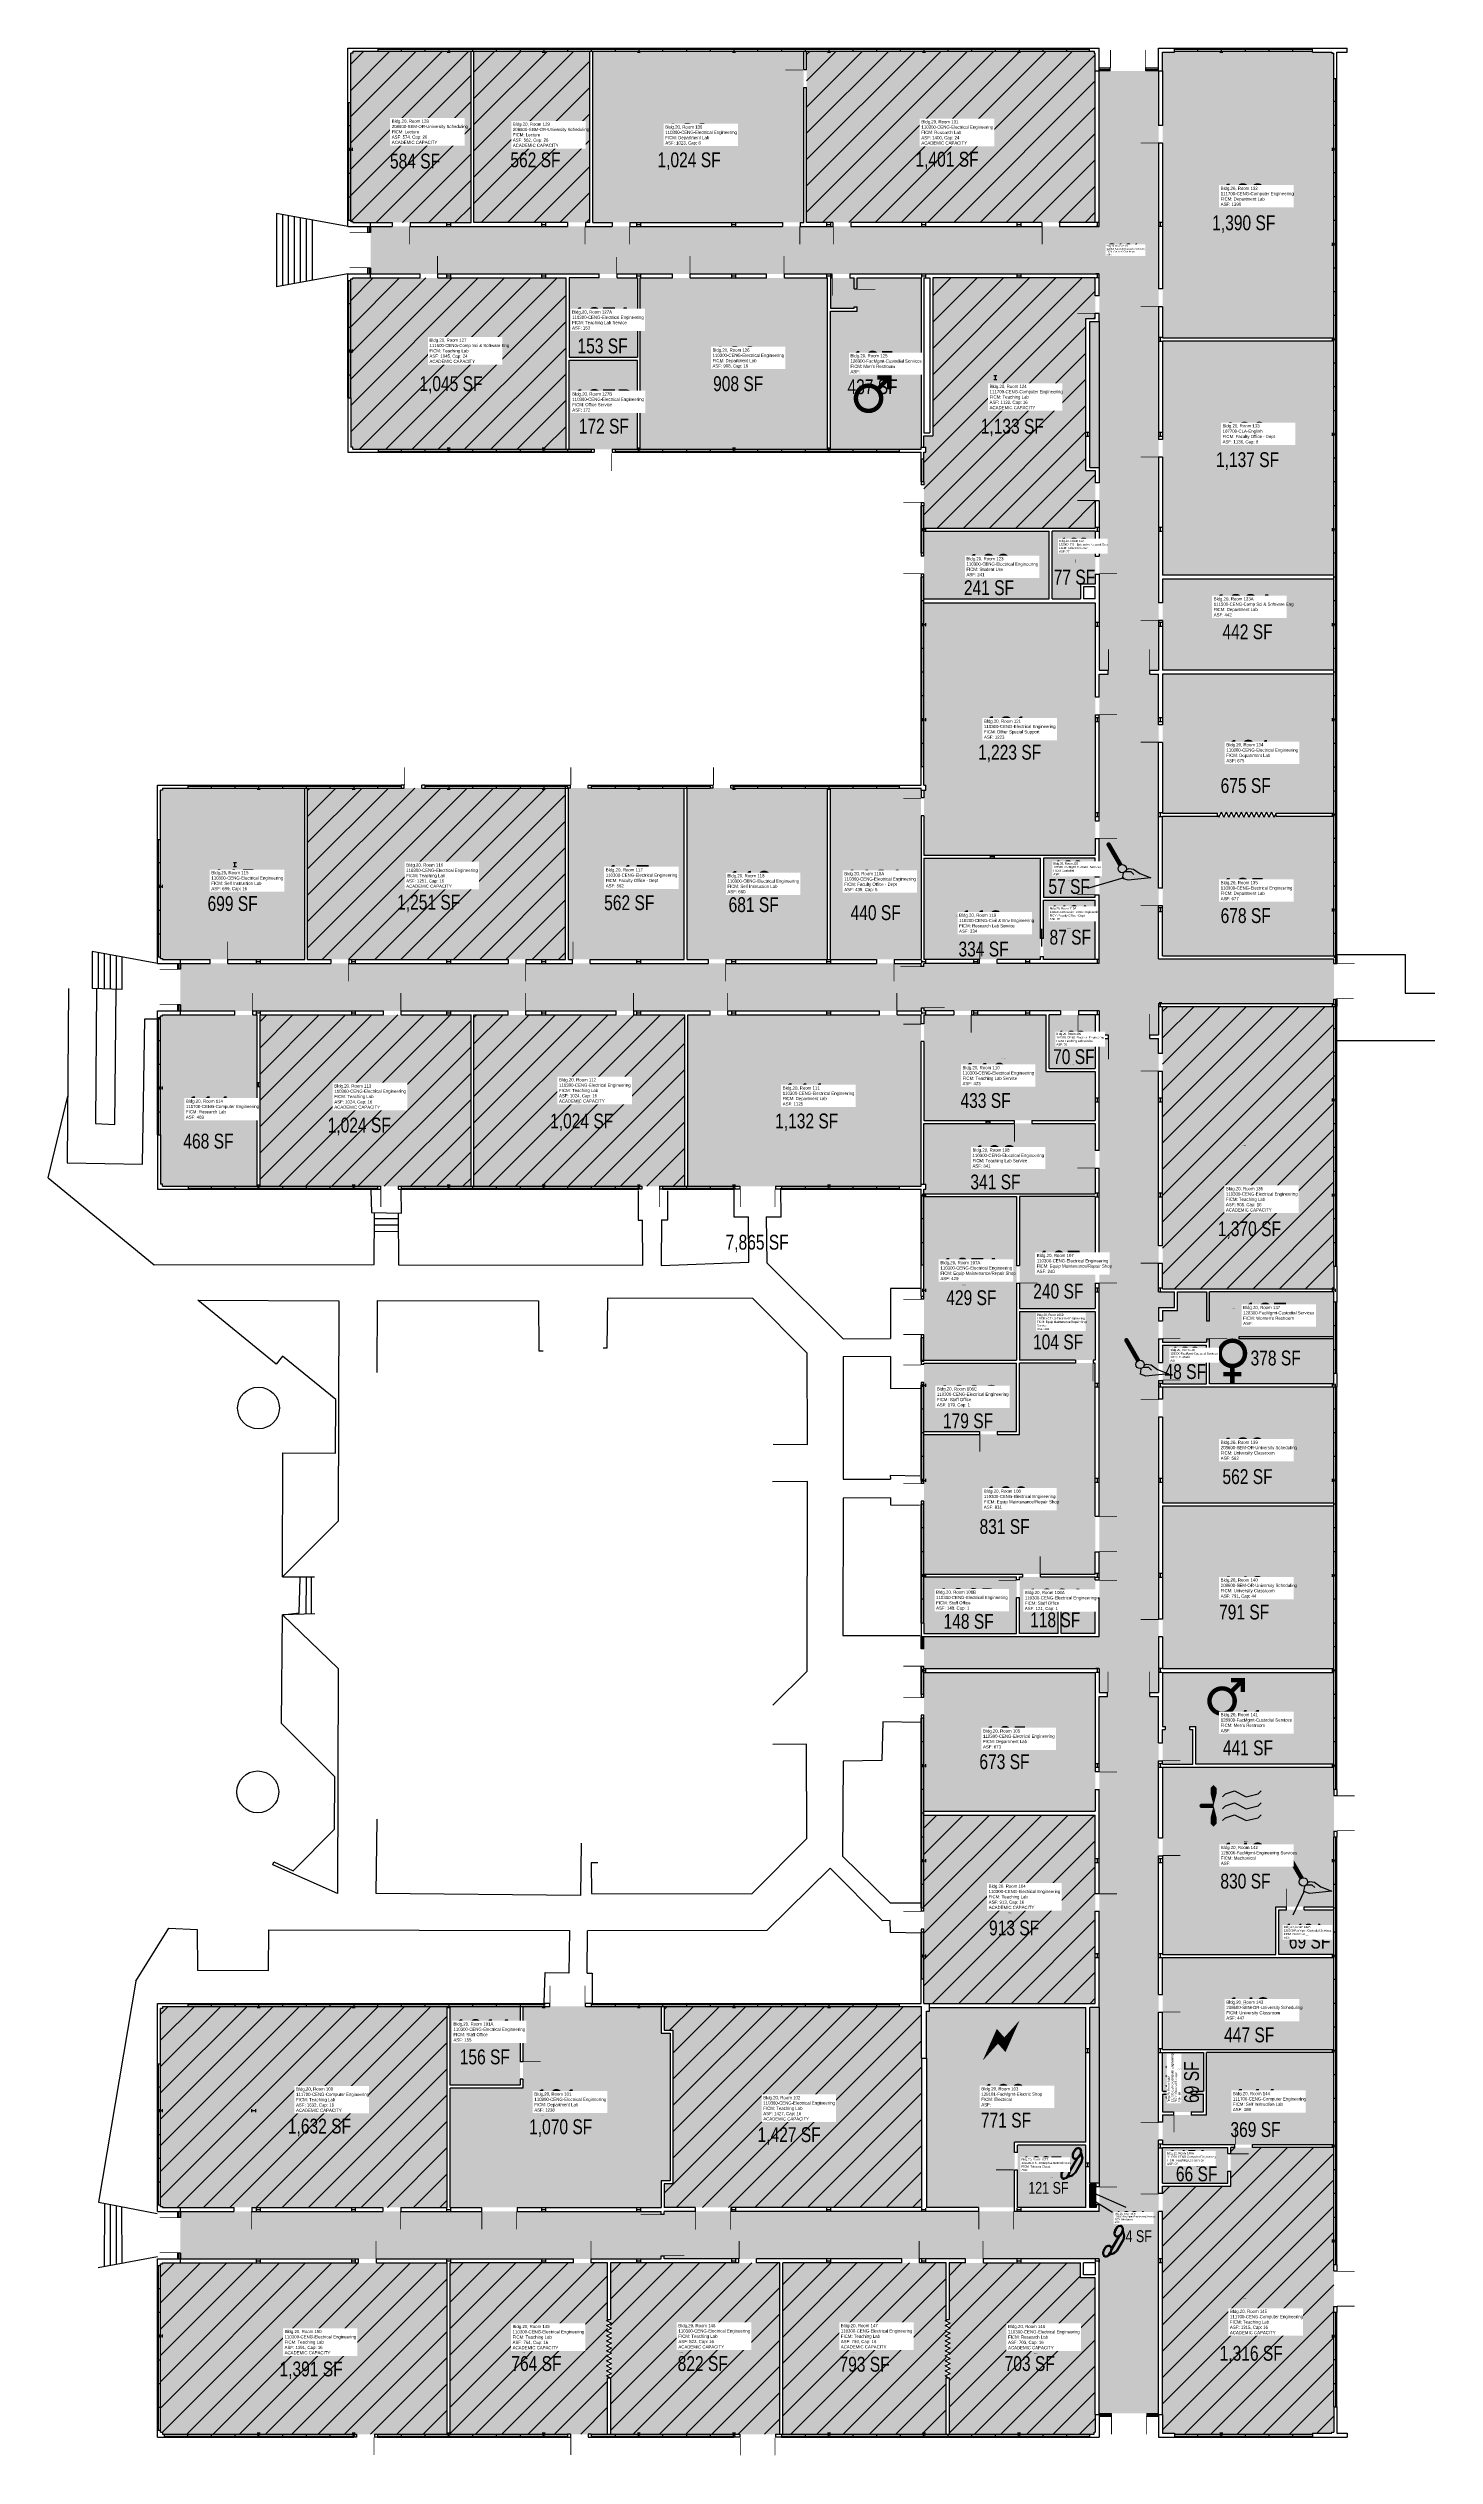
# Model space of a CAD drawing. Header units: inches. Extents: x -221 to 2580, y -38 to 4824.
import ezdxf
from ezdxf.enums import TextEntityAlignment as Align

# ---------------------------------------------------------------- set-up
doc = ezdxf.new("R2010")
doc.units = ezdxf.units.IN
doc.header["$LTSCALE"] = 100
doc.header["$MEASUREMENT"] = 0
doc.layers.get('0').update_dxf_attribs({"linetype": 'CONTINUOUS'})
for name, color, linetype in [('A-COLS', 5, 'CONTINUOUS'), ('A-DOOR', 2, 'CONTINUOUS'), ('A-FLOR', 3, 'CONTINUOUS'), ('A-GLAZ', 1, 'CONTINUOUS'), ('A-IDEN-ICON', 4, 'CONTINUOUS'), ('A-IDEN-RNUM', 7, 'CONTINUOUS'), ('A-IDEN-SNUM', 4, 'CONTINUOUS'), ('A-IDEN-VNUM', 4, 'CONTINUOUS'), ('A-SITE', 3, 'CONTINUOUS'), ('A-WALL', 5, 'CONTINUOUS'), ('AREA-TEXT', 3, 'CONTINUOUS'), ('Rooms-Capacity', 4, 'CONTINUOUS'), ('Rooms-Category-Color', 7, 'CONTINUOUS'), ('Rooms-College-Color', 7, 'CONTINUOUS'), ('Rooms-Department-Color', 7, 'CONTINUOUS'), ('Rooms-Division-Color', 7, 'CONTINUOUS'), ('Rooms-Information', 7, 'CONTINUOUS')]:
    doc.layers.add(name, color=color, linetype=linetype)
doc.styles.add('CP_AREA', font='arial.ttf', dxfattribs={"height": 15})
doc.styles.add('CP_ROOMSNUMBER', font='arial.ttf', dxfattribs={"height": 1})
doc.styles.add('CP_ROOMVNUMBER', font='arial.ttf', dxfattribs={"width": 0.85, "height": 0.075})

# ---------------------------------------------------------------- blocks, each defined once
blk = doc.blocks.new('OUTCOLUMN')
for p, q in [((-3, 9), (3, 9)), ((-3, 3), (3, 3)), ((0, 3), (0, 9))]:
    blk.add_line(p, q)
blk = doc.blocks.new('INCOLUMN')
for p, q in [((-4, -3), (-4, 3)), ((-4, 0), (4, 0)), ((4, -3), (4, 3))]:
    blk.add_line(p, q)
blk = doc.blocks.new('CPELECT')
blk.add_lwpolyline([(0.0623, 0.0629, 0, 0.03, 0), (0.0105, -0.0168, 0.03, 0.03, 0), (-0.0105, 0.0068, 0.03, 0, 0), (-0.0623, -0.0729, 0.03, 0, 0)], format="xyseb")
blk = doc.blocks.new('CPMECH')
for p, q in [((0.005, 0.025), (0.015, 0.035)), ((0.015, 0.035), (0.045, 0.045)), ((0.015, -0.005), (0.045, 0.005)), ((0.045, 0.045), (0.085, 0.025)), ((0.045, 0.005), (0.085, -0.015)), ((0.085, 0.025), (0.125, 0.035)), ((0.125, 0.035), (0.135, 0.045)), ((0.125, -0.005), (0.135, 0.005)), ((0.005, -0.015), (0.015, -0.005)), ((0.005, -0.055), (0.015, -0.045)), ((0.015, -0.045), (0.045, -0.035)), ((0.045, -0.035), (0.085, -0.055)), ((0.085, -0.015), (0.125, -0.005)), ((0.085, -0.055), (0.125, -0.045)), ((0.125, -0.045), (0.135, -0.035))]:
    blk.add_line(p, q)
at = {"const_width": 0.0075}
blk.add_lwpolyline([(-0.0682, -0.0069, 1), (-0.0618, -0.0031, 1)], format="xyb", close=True, dxfattribs=at)
at = {"const_width": 0.015}
blk.add_lwpolyline([(-0.025, -0.005), (-0.065, -0.005)], dxfattribs=at)
for points in [[(-0.025, -0.005, 0, 0.02, 0), (-0.025, 0.035, 0.02, 0.02, 0), (-0.025, 0.055, 0.02, 0, 0), (-0.025, 0.065, 0, 0, 0)], [(-0.025, -0.005, 0, 0.02, 0), (-0.025, -0.045, 0.02, 0.02, 0), (-0.025, -0.065, 0.02, 0, 0), (-0.025, -0.075, 0, 0, 0)]]:
    blk.add_lwpolyline(points, format="xyseb")
blk = doc.blocks.new('CPCUST')
for p, q in [((0.0171, -0.0639), (0.02, -0.0466)), ((0.0358, -0.0705), (0.0171, -0.0639)), ((0.0262, -0.0408), (0.0446, -0.0406)), ((0.0297, -0.0341), (0.0376, -0.0302)), ((0.1117, -0.0625), (0.0358, -0.0705)), ((0.0376, -0.0302), (0.0533, -0.0324)), ((0.0446, -0.0406), (0.0543, -0.0505)), ((0.0533, -0.0324), (0.0745, -0.0479)), ((0.0745, -0.0479), (0.1117, -0.0625))]:
    blk.add_line(p, q)
at = {"const_width": 0.015}
blk.add_lwpolyline([(-0.03, 0.05), (0.01, -0.0193)], dxfattribs=at)
at = {"const_width": 0.0075}
blk.add_lwpolyline([(-0.0332, 0.0481, 1), (-0.0268, 0.0519, 1)], format="xyb", close=True, dxfattribs=at)
blk.add_circle((0.0158, -0.0313), 0.0141)
blk = doc.blocks.new('CPMEN')
at = {"const_width": 0.015}
blk.add_lwpolyline([(-0.0575, -0.02, 1), (0.0275, -0.02, 1)], format="xyb", close=True, dxfattribs=at)
for points in [[(0.055, 0.01), (0.055, 0.05), (0.015, 0.05)], [(0.0151, 0.0101), (0.055, 0.05)]]:
    blk.add_lwpolyline(points, dxfattribs=at)
blk = doc.blocks.new('CPWOMEN')
at = {"const_width": 0.015}
blk.add_lwpolyline([(-0.0375, 0, 1), (0.0475, 0, 1)], format="xyb", close=True, dxfattribs=at)
for points in [[(-0.025, -0.07), (0.035, -0.07)], [(0.005, -0.04), (0.005, -0.1)]]:
    blk.add_lwpolyline(points, dxfattribs=at)
blk = doc.blocks.new('CPPHONE')
for p, q in [((0.01, 0.025), (-0.02, -0.025)), ((0.017, 0.028), (-0.018, -0.033))]:
    blk.add_line(p, q)
for points in [[(0.036, 0.057), (0.042, 0.031), (0.038, 0.011), (0.008, -0.041), (-0.008, -0.056), (-0.034, -0.064)], [(0.033, 0.047), (0.037, 0.031), (0.033, 0.013), (0.004, -0.038), (-0.011, -0.051), (-0.026, -0.057)]]:
    blk.add_lwpolyline(points)
for points in [[(0.029, 0.079, 0.139889), (0.022, 0.08, 0.107118), (0.012, 0.078, 0.079812), (0.004, 0.072, 0.067459), (-0.003, 0.063, 0.067459), (-0.008, 0.051, 0.079812), (-0.009, 0.041, 0.107118), (-0.006, 0.032, 0.139889), (-0.001, 0.027, 0.139889), (0.006, 0.025, 0.107118), (0.015, 0.027, 0.079812), (0.024, 0.033, 0.067459), (0.031, 0.043, 0.067459), (0.036, 0.054, 0.079812), (0.037, 0.064, 0.107118), (0.034, 0.073, 0.139889)], [(0.026, 0.074, 0.139889), (0.022, 0.075, 0.107118), (0.014, 0.074, 0.079812), (0.007, 0.069, 0.067459), (0.001, 0.06, 0.067459), (-0.003, 0.05, 0.079812), (-0.004, 0.042, 0.107118), (-0.002, 0.034, 0.139889), (0.001, 0.031, 0.139889), (0.006, 0.03, 0.107118), (0.013, 0.032, 0.079812), (0.02, 0.037, 0.067459), (0.027, 0.045, 0.067459), (0.031, 0.055, 0.079812), (0.032, 0.064, 0.107118), (0.03, 0.071, 0.139889)], [(-0.026, -0.017, 0.139889), (-0.033, -0.015, 0.107118), (-0.043, -0.017, 0.079812), (-0.051, -0.023, 0.067459), (-0.058, -0.033, 0.067459), (-0.063, -0.044, 0.079812), (-0.064, -0.054, 0.107118), (-0.061, -0.063, 0.139889), (-0.056, -0.069, 0.139889), (-0.049, -0.07, 0.107118), (-0.04, -0.068, 0.079812), (-0.031, -0.062, 0.067459), (-0.024, -0.053, 0.067459), (-0.019, -0.041, 0.079812), (-0.018, -0.031, 0.107118), (-0.021, -0.022, 0.139889)], [(-0.029, -0.021, 0.139889), (-0.033, -0.02, 0.107118), (-0.041, -0.022, 0.079812), (-0.048, -0.027, 0.067459), (-0.054, -0.035, 0.067459), (-0.058, -0.045, 0.079812), (-0.059, -0.054, 0.107118), (-0.057, -0.061, 0.139889), (-0.054, -0.064, 0.139889), (-0.049, -0.065, 0.107118), (-0.042, -0.064, 0.079812), (-0.035, -0.059, 0.067459), (-0.028, -0.05, 0.067459), (-0.024, -0.04, 0.079812), (-0.023, -0.032, 0.107118), (-0.025, -0.024, 0.139889)]]:
    blk.add_lwpolyline(points, format="xyb", close=True)

msp = doc.modelspace()

# ---------------------------------------------------------------- hatches: boundary and pattern name
at = {"layer": 'Rooms-Capacity'}
h = msp.add_hatch(dxfattribs=at)
h.set_pattern_fill('ANSI31', color=256, scale=300, style=0)
h.paths.add_polyline_path([(633, 4818), (633, 4472), (394, 4472), (394, 4474), (390, 4474), (390, 4814), (394, 4814), (394, 4818)])
h = msp.add_hatch(dxfattribs=at)
h.set_pattern_fill('ANSI31', color=256, scale=300, style=0)
h.paths.add_polyline_path([(873, 4818), (873, 4472), (639, 4472), (639, 4818)])
h = msp.add_hatch(dxfattribs=at)
h.set_pattern_fill('ANSI31', color=256, scale=300, style=0)
h.paths.add_polyline_path([(1892, 4814), (1894, 4814), (1894, 4472), (1311, 4472), (1311, 4818), (1892, 4818)])
h = msp.add_hatch(dxfattribs=at)
h.set_pattern_fill('ANSI31', color=256, scale=300, style=0)
h.paths.add_polyline_path([(394, 4018), (394, 4014), (825, 4014), (825, 4360), (394, 4360), (394, 4358), (390, 4358), (390, 4018)])
h = msp.add_hatch(dxfattribs=at)
h.set_pattern_fill('ANSI31', color=256, scale=300, style=0)
h.paths.add_polyline_path([(1894, 4278), (1875, 4278), (1875, 3971), (1894, 3971), (1894, 3855), (1548, 3855), (1548, 4008), (1552, 4008), (1552, 4018), (1548, 4018), (1548, 4041), (1566, 4041), (1566, 4360), (1894, 4360)])
h = msp.add_hatch(dxfattribs=at)
h.set_pattern_fill('ANSI31', color=256, scale=300, style=0)
h.paths.add_polyline_path([(823.7, 3330), (823.7, 2984), (303, 2984), (303, 3330)])
h = msp.add_hatch(dxfattribs=at)
h.set_pattern_fill('ANSI31', color=256, scale=300, style=0)
h.paths.add_polyline_path([(633, 2872), (633, 2526), (207, 2526), (207, 2872)])
h = msp.add_hatch(dxfattribs=at)
h.set_pattern_fill('ANSI31', color=256, scale=300, style=0)
h.paths.add_polyline_path([(1065, 2872), (1065, 2526), (639, 2526), (639, 2872)])
h = msp.add_hatch(dxfattribs=at)
h.set_pattern_fill('ANSI31', color=256, scale=300, style=0)
h.paths.add_polyline_path([(2030, 2889), (2376, 2889), (2376, 2319), (2030, 2319)])
h = msp.add_hatch(dxfattribs=at)
h.set_pattern_fill('ANSI31', color=256, scale=300, style=0)
h.paths.add_polyline_path([(1894, 1256), (1894, 876), (1548, 876), (1548, 1256)])
h = msp.add_hatch(dxfattribs=at)
h.set_pattern_fill('ANSI31', color=256, scale=300, style=0)
h.paths.add_polyline_path([(585, 870), (585, 464), (10, 464), (10, 466), (6, 466), (6, 866), (10, 866), (10, 870)])
h = msp.add_hatch(dxfattribs=at)
h.set_pattern_fill('ANSI31', color=256, scale=300, style=0)
h.paths.add_polyline_path([(1543, 870), (1543, 464), (1023, 464), (1023, 512), (1041, 512), (1041, 822), (1023, 822), (1023, 870)])
h = msp.add_hatch(dxfattribs=at)
h.set_pattern_fill('ANSI31', color=256, scale=300, style=0)
h.paths.add_polyline_path([(2376, 10), (2372, 10), (2372, 8), (2333, 8), (2333, 6), (2054, 6), (2054, 8), (2030, 8), (2030, 507), (2167.8, 507), (2167.8, 585), (2376, 585)])
h = msp.add_hatch(dxfattribs=at)
h.set_pattern_fill('ANSI31', color=256, scale=300, style=0)
h.paths.add_polyline_path([(585, 352), (585, 6), (10, 6), (10, 10), (6, 10), (6, 350), (10, 350), (10, 352)])
h = msp.add_hatch(dxfattribs=at)
h.set_pattern_fill('ANSI31', color=256, scale=300, style=0)
h.paths.add_polyline_path([(909, 352), (909, 6), (591, 6), (591, 352)])
h = msp.add_hatch(dxfattribs=at)
h.set_pattern_fill('ANSI31', color=256, scale=300, style=0)
h.paths.add_polyline_path([(1257, 352), (1257, 6), (915, 6), (915, 352)])
h = msp.add_hatch(dxfattribs=at)
h.set_pattern_fill('ANSI31', color=256, scale=300, style=0)
h.paths.add_polyline_path([(1593, 352), (1593, 6), (1263, 6), (1263, 352)])
h = msp.add_hatch(dxfattribs=at)
h.set_pattern_fill('ANSI31', color=256, scale=300, style=0)
h.paths.add_polyline_path([(1864, 322), (1894, 322), (1894, 10), (1892, 10), (1892, 6), (1599, 6), (1599, 352), (1864, 352)])
at = {"layer": 'Rooms-Category-Color', "true_color": 0xffff64}
for points in [[(633, 4818), (633, 4472), (394, 4472), (394, 4474), (390, 4474), (390, 4814), (394, 4814), (394, 4818)], [(873, 4818), (873, 4472), (639, 4472), (639, 4818)], [(2376, 2121), (2376, 1887), (2030, 1887), (2030, 2121)], [(2376, 1881), (2376, 1552), (2030, 1552), (2030, 1881)], [(2376, 969), (2376, 783), (2030, 783), (2030, 969)]]:
    msp.add_hatch(color=51, dxfattribs=at).paths.add_polyline_path(points)
at = {"layer": 'Rooms-Category-Color', "true_color": 0xe3f498}
for points in [[(1305, 4818), (1305, 4472), (879, 4472), (879, 4818)], [(1892, 4814), (1894, 4814), (1894, 4472), (1311, 4472), (1311, 4818), (1892, 4818)], [(2054, 4816), (2054, 4818), (2333, 4818), (2333, 4816), (2372, 4816), (2372, 4814), (2376, 4814), (2376, 4239), (2030, 4239), (2030, 4816)], [(394, 4018), (394, 4014), (825, 4014), (825, 4360), (394, 4360), (394, 4358), (390, 4358), (390, 4018)], [(969, 4360), (969, 4200), (831, 4200), (831, 4360)], [(1353, 4360), (1353, 4014), (975, 4014), (975, 4360)], [(1894, 4278), (1875, 4278), (1875, 3971), (1894, 3971), (1894, 3855), (1548, 3855), (1548, 4008), (1552, 4008), (1552, 4018), (1548, 4018), (1548, 4041), (1566, 4041), (1566, 4360), (1894, 4360)], [(2376, 3752), (2376, 3568), (2030, 3568), (2030, 3752)], [(1894, 3194.7), (1548, 3194.7), (1548, 3326), (1552, 3326), (1552, 3336), (1548, 3336), (1548, 3704), (1894, 3704)], [(2376, 3560), (2376, 3279), (2030, 3279), (2030, 3560)], [(297, 3330), (297, 2984), (10, 2984), (10, 2986), (6, 2986), (6, 3326), (10, 3326), (10, 3330)], [(823.7, 3330), (823.7, 2984), (303, 2984), (303, 3330)], [(1069.7, 3330), (1353, 3330), (1353, 2984), (1069.7, 2984)], [(2376, 3273), (2376, 2991), (2030, 2991), (2030, 3273)], [(1783.3, 3188.7), (1783.3, 2984), (1548, 2984), (1548, 3188.7)], [(201, 2872), (201, 2526), (10, 2526), (10, 2530), (6, 2530), (6, 2867), (6, 2870), (10, 2870), (10, 2872)], [(633, 2872), (633, 2526), (207, 2526), (207, 2872)], [(1065, 2872), (1065, 2526), (639, 2526), (639, 2872)], [(1542, 2526), (1498.5, 2526), (1071, 2526), (1071, 2872), (1542, 2872)], [(1795, 2872), (1795, 2758), (1894, 2758), (1894, 2659), (1548, 2659), (1548, 2872)], [(1894, 2872), (1894, 2764), (1801, 2764), (1801, 2872)], [(2030, 2889), (2376, 2889), (2376, 2319), (2030, 2319)], [(1894, 2511), (1548, 2511), (1548, 2520), (1552, 2520), (1552, 2530), (1548, 2530), (1548, 2653), (1894, 2653)], [(1894, 1544), (1894, 1264), (1548, 1264), (1548, 1544)], [(1894, 1256), (1894, 876), (1548, 876), (1548, 1256)], [(585, 870), (585, 464), (10, 464), (10, 466), (6, 466), (6, 866), (10, 866), (10, 870)], [(1017, 870), (1017, 816), (1035, 816), (1035, 518), (1017, 518), (1017, 464), (591, 464), (591, 704.9), (738, 704.9), (738, 870)], [(1543, 870), (1543, 464), (1023, 464), (1023, 512), (1041, 512), (1041, 822), (1023, 822), (1023, 870)], [(2376, 777), (2376, 591), (2030, 591), (2030, 651), (2118.8, 651), (2118.8, 777)], [(2161.8, 585), (2161.8, 513), (2030, 513), (2030, 585)], [(2376, 10), (2372, 10), (2372, 8), (2333, 8), (2333, 6), (2054, 6), (2054, 8), (2030, 8), (2030, 507), (2167.8, 507), (2167.8, 585), (2376, 585)], [(585, 352), (585, 6), (10, 6), (10, 10), (6, 10), (6, 350), (10, 350), (10, 352)], [(909, 352), (909, 6), (591, 6), (591, 352)], [(1257, 352), (1257, 6), (915, 6), (915, 352)], [(1593, 352), (1593, 6), (1263, 6), (1263, 352)], [(1864, 322), (1894, 322), (1894, 10), (1892, 10), (1892, 6), (1599, 6), (1599, 352), (1864, 352)]]:
    msp.add_hatch(color=61, dxfattribs=at).paths.add_polyline_path(points)
at = {"layer": 'Rooms-Category-Color', "true_color": 0xadadad}
for points in [[(1023, 450), (1023, 456), (1902, 456), (1902, 513), (1883, 513), (1883, 868), (1902, 868), (1902, 1496), (1919, 1496), (1919, 1504), (1902, 1504), (1902, 1552), (1548, 1552), (1548, 1617), (1902, 1617), (1902, 2824), (1920, 2824), (1920, 2832), (1902, 2832), (1902, 2880), (1548, 2880), (1548, 2886), (1542, 2886), (1542, 2880), (46, 2880), (46, 2976), (1542, 2976), (1542, 2970), (1548, 2970), (1548, 2976), (1902, 2976), (1902, 3560), (1920, 3560), (1920, 3568), (1902, 3568), (1902, 3977), (1883, 3977), (1883, 4272), (1902, 4272), (1902, 4368), (430, 4368), (430, 4464), (1902, 4464), (1902, 4778), (2022, 4778), (2022, 3568), (2004, 3568), (2004, 3560), (2022, 3560), (2022, 2985), (2376, 2985), (2376, 2895), (2022, 2895), (2022, 2832), (2004, 2832), (2004, 2824), (2022, 2824), (2022, 2313), (2053.8, 2313), (2053.8, 2281), (2022, 2281), (2022, 1504), (2004, 1504), (2004, 1496), (2022, 1496), (2022, 48), (1902, 48), (1902, 360), (1023, 360), (1023, 366), (1017, 366), (1017, 360), (46, 360), (46, 456), (1017, 456), (1017, 450)], [(1413, 4293.2), (1413, 4299.2), (1359, 4299.2), (1359, 4360), (1542, 4360), (1542, 4014), (1359, 4014), (1359, 4293.2)], [(1894, 3849), (1894, 3742), (1864, 3742), (1864, 3712), (1807, 3712), (1807, 3849)], [(1894, 3188.7), (1894, 3109.7), (1789.3, 3109.7), (1789.3, 3188.7)], [(2376, 2218), (2376, 2127), (2124.8, 2127), (2124.8, 2211), (2030, 2211), (2030, 2275), (2059.8, 2275), (2059.8, 2313), (2376, 2313), (2376, 2222), (2184, 2222), (2184, 2218)], [(2118.8, 2205), (2118.8, 2127), (2030, 2127), (2030, 2205)], [(2376, 1359), (2097, 1359), (2097, 1435), (2085, 1435), (2085, 1429), (2091, 1429), (2091, 1359), (2030, 1359), (2030, 1429), (2035, 1429), (2035, 1435), (2030, 1435), (2030, 1544), (2376, 1544)], [(2376, 1353), (2376, 1071), (2259, 1071), (2259, 975), (2030, 975), (2030, 1353)], [(2376, 1065), (2376, 975), (2265, 975), (2265, 1065)], [(1875, 868), (1875, 596), (1731, 596), (1731, 464), (1553, 464), (1553, 860), (1559, 860), (1559, 868)], [(1875, 590), (1737, 590), (1737, 464), (1875, 464)], [(1883, 464), (1883, 511), (1896, 511), (1896, 464)]]:
    msp.add_hatch(color=253, dxfattribs=at).paths.add_polyline_path(points)
at = {"layer": 'Rooms-Category-Color', "true_color": 0xfa9ba3}
for points in [[(2376, 4233), (2376, 3760), (2030, 3760), (2030, 4233)], [(969, 4194), (969, 4014), (831, 4014), (831, 4194)], [(1063.7, 3330), (1063.7, 2984), (829.7, 2984), (829.7, 3330)], [(1359, 3330), (1542, 3330), (1542, 2984), (1359, 2984)], [(1894, 3103.7), (1894, 2984), (1789.3, 2984), (1789.3, 3103.7)], [(1735, 2169), (1735, 2031), (1548, 2031), (1548, 2169)], [(1735, 1737), (1735, 1623), (1548, 1623), (1548, 1737)], [(1894, 1737), (1894, 1623), (1825, 1623), (1825, 1692), (1819, 1692), (1819, 1623), (1741, 1623), (1741, 1737)], [(732, 870), (732, 710.9), (591, 710.9), (591, 870)]]:
    msp.add_hatch(color=241, dxfattribs=at).paths.add_polyline_path(points)
at = {"layer": 'Rooms-Category-Color', "true_color": 0xfbafa2}
msp.add_hatch(color=21, dxfattribs=at).paths.add_polyline_path([(1801, 3849), (1801, 3712), (1548, 3712), (1548, 3849)])
at = {"layer": 'Rooms-Category-Color', "true_color": 0xe3c5e1}
for points in [[(1735, 2505), (1735, 2175), (1548, 2175), (1548, 2505)], [(1894, 2505), (1894, 2279), (1741, 2279), (1741, 2505)], [(1894, 2273), (1894, 2175), (1741, 2175), (1741, 2273)], [(1894, 2169), (1894, 1743), (1548, 1743), (1548, 2025), (1741, 2025), (1741, 2169)], [(2112.8, 657), (2030, 657), (2030, 777), (2112.8, 777)]]:
    msp.add_hatch(color=254, dxfattribs=at).paths.add_polyline_path(points)
at = {"layer": 'Rooms-College-Color', "true_color": 0xffff64}
for points in [[(633, 4818), (633, 4472), (394, 4472), (394, 4474), (390, 4474), (390, 4814), (394, 4814), (394, 4818)], [(873, 4818), (873, 4472), (639, 4472), (639, 4818)], [(2376, 2121), (2376, 1887), (2030, 1887), (2030, 2121)], [(2376, 1881), (2376, 1552), (2030, 1552), (2030, 1881)], [(2376, 969), (2376, 783), (2030, 783), (2030, 969)]]:
    msp.add_hatch(color=51, dxfattribs=at).paths.add_polyline_path(points)
at = {"layer": 'Rooms-College-Color', "true_color": 0x99d7b2}
for points in [[(1305, 4818), (1305, 4472), (879, 4472), (879, 4818)], [(1892, 4814), (1894, 4814), (1894, 4472), (1311, 4472), (1311, 4818), (1892, 4818)], [(2054, 4816), (2054, 4818), (2333, 4818), (2333, 4816), (2372, 4816), (2372, 4814), (2376, 4814), (2376, 4239), (2030, 4239), (2030, 4816)], [(394, 4018), (394, 4014), (825, 4014), (825, 4360), (394, 4360), (394, 4358), (390, 4358), (390, 4018)], [(969, 4360), (969, 4200), (831, 4200), (831, 4360)], [(1353, 4360), (1353, 4014), (975, 4014), (975, 4360)], [(1894, 4278), (1875, 4278), (1875, 3971), (1894, 3971), (1894, 3855), (1548, 3855), (1548, 4008), (1552, 4008), (1552, 4018), (1548, 4018), (1548, 4041), (1566, 4041), (1566, 4360), (1894, 4360)], [(969, 4194), (969, 4014), (831, 4014), (831, 4194)], [(2376, 3752), (2376, 3568), (2030, 3568), (2030, 3752)], [(1894, 3194.7), (1548, 3194.7), (1548, 3326), (1552, 3326), (1552, 3336), (1548, 3336), (1548, 3704), (1894, 3704)], [(2376, 3560), (2376, 3279), (2030, 3279), (2030, 3560)], [(297, 3330), (297, 2984), (10, 2984), (10, 2986), (6, 2986), (6, 3326), (10, 3326), (10, 3330)], [(823.7, 3330), (823.7, 2984), (303, 2984), (303, 3330)], [(1063.7, 3330), (1063.7, 2984), (829.7, 2984), (829.7, 3330)], [(1069.7, 3330), (1353, 3330), (1353, 2984), (1069.7, 2984)], [(1359, 3330), (1542, 3330), (1542, 2984), (1359, 2984)], [(2376, 3273), (2376, 2991), (2030, 2991), (2030, 3273)], [(1783.3, 3188.7), (1783.3, 2984), (1548, 2984), (1548, 3188.7)], [(1894, 3103.7), (1894, 2984), (1789.3, 2984), (1789.3, 3103.7)], [(201, 2872), (201, 2526), (10, 2526), (10, 2530), (6, 2530), (6, 2867), (6, 2870), (10, 2870), (10, 2872)], [(633, 2872), (633, 2526), (207, 2526), (207, 2872)], [(1065, 2872), (1065, 2526), (639, 2526), (639, 2872)], [(1542, 2526), (1498.5, 2526), (1071, 2526), (1071, 2872), (1542, 2872)], [(1795, 2872), (1795, 2758), (1894, 2758), (1894, 2659), (1548, 2659), (1548, 2872)], [(1894, 2872), (1894, 2764), (1801, 2764), (1801, 2872)], [(2030, 2889), (2376, 2889), (2376, 2319), (2030, 2319)], [(1894, 2511), (1548, 2511), (1548, 2520), (1552, 2520), (1552, 2530), (1548, 2530), (1548, 2653), (1894, 2653)], [(1735, 2505), (1735, 2175), (1548, 2175), (1548, 2505)], [(1894, 2505), (1894, 2279), (1741, 2279), (1741, 2505)], [(1894, 2273), (1894, 2175), (1741, 2175), (1741, 2273)], [(1735, 2169), (1735, 2031), (1548, 2031), (1548, 2169)], [(1894, 2169), (1894, 1743), (1548, 1743), (1548, 2025), (1741, 2025), (1741, 2169)], [(1735, 1737), (1735, 1623), (1548, 1623), (1548, 1737)], [(1894, 1737), (1894, 1623), (1825, 1623), (1825, 1692), (1819, 1692), (1819, 1623), (1741, 1623), (1741, 1737)], [(1894, 1544), (1894, 1264), (1548, 1264), (1548, 1544)], [(1894, 1256), (1894, 876), (1548, 876), (1548, 1256)], [(585, 870), (585, 464), (10, 464), (10, 466), (6, 466), (6, 866), (10, 866), (10, 870)], [(1017, 870), (1017, 816), (1035, 816), (1035, 518), (1017, 518), (1017, 464), (591, 464), (591, 704.9), (738, 704.9), (738, 870)], [(732, 870), (732, 710.9), (591, 710.9), (591, 870)], [(1543, 870), (1543, 464), (1023, 464), (1023, 512), (1041, 512), (1041, 822), (1023, 822), (1023, 870)], [(2376, 777), (2376, 591), (2030, 591), (2030, 651), (2118.8, 651), (2118.8, 777)], [(2112.8, 657), (2030, 657), (2030, 777), (2112.8, 777)], [(2161.8, 585), (2161.8, 513), (2030, 513), (2030, 585)], [(2376, 10), (2372, 10), (2372, 8), (2333, 8), (2333, 6), (2054, 6), (2054, 8), (2030, 8), (2030, 507), (2167.8, 507), (2167.8, 585), (2376, 585)], [(585, 352), (585, 6), (10, 6), (10, 10), (6, 10), (6, 350), (10, 350), (10, 352)], [(909, 352), (909, 6), (591, 6), (591, 352)], [(1257, 352), (1257, 6), (915, 6), (915, 352)], [(1593, 352), (1593, 6), (1263, 6), (1263, 352)], [(1864, 322), (1894, 322), (1894, 10), (1892, 10), (1892, 6), (1599, 6), (1599, 352), (1864, 352)]]:
    msp.add_hatch(color=253, dxfattribs=at).paths.add_polyline_path(points)
at = {"layer": 'Rooms-College-Color', "true_color": 0xadadad}
for points in [[(1023, 450), (1023, 456), (1902, 456), (1902, 513), (1883, 513), (1883, 868), (1902, 868), (1902, 1496), (1919, 1496), (1919, 1504), (1902, 1504), (1902, 1552), (1548, 1552), (1548, 1617), (1902, 1617), (1902, 2824), (1920, 2824), (1920, 2832), (1902, 2832), (1902, 2880), (1548, 2880), (1548, 2886), (1542, 2886), (1542, 2880), (46, 2880), (46, 2976), (1542, 2976), (1542, 2970), (1548, 2970), (1548, 2976), (1902, 2976), (1902, 3560), (1920, 3560), (1920, 3568), (1902, 3568), (1902, 3977), (1883, 3977), (1883, 4272), (1902, 4272), (1902, 4368), (430, 4368), (430, 4464), (1902, 4464), (1902, 4778), (2022, 4778), (2022, 3568), (2004, 3568), (2004, 3560), (2022, 3560), (2022, 2985), (2376, 2985), (2376, 2895), (2022, 2895), (2022, 2832), (2004, 2832), (2004, 2824), (2022, 2824), (2022, 2313), (2053.8, 2313), (2053.8, 2281), (2022, 2281), (2022, 1504), (2004, 1504), (2004, 1496), (2022, 1496), (2022, 48), (1902, 48), (1902, 360), (1023, 360), (1023, 366), (1017, 366), (1017, 360), (46, 360), (46, 456), (1017, 456), (1017, 450)], [(1413, 4293.2), (1413, 4299.2), (1359, 4299.2), (1359, 4360), (1542, 4360), (1542, 4014), (1359, 4014), (1359, 4293.2)], [(1894, 3188.7), (1894, 3109.7), (1789.3, 3109.7), (1789.3, 3188.7)], [(2376, 2218), (2376, 2127), (2124.8, 2127), (2124.8, 2211), (2030, 2211), (2030, 2275), (2059.8, 2275), (2059.8, 2313), (2376, 2313), (2376, 2222), (2184, 2222), (2184, 2218)], [(2118.8, 2205), (2118.8, 2127), (2030, 2127), (2030, 2205)], [(2376, 1359), (2097, 1359), (2097, 1435), (2085, 1435), (2085, 1429), (2091, 1429), (2091, 1359), (2030, 1359), (2030, 1429), (2035, 1429), (2035, 1435), (2030, 1435), (2030, 1544), (2376, 1544)], [(2376, 1353), (2376, 1071), (2259, 1071), (2259, 975), (2030, 975), (2030, 1353)], [(2376, 1065), (2376, 975), (2265, 975), (2265, 1065)], [(1875, 868), (1875, 596), (1731, 596), (1731, 464), (1553, 464), (1553, 860), (1559, 860), (1559, 868)], [(1875, 590), (1737, 590), (1737, 464), (1875, 464)], [(1883, 464), (1883, 511), (1896, 511), (1896, 464)]]:
    msp.add_hatch(color=253, dxfattribs=at).paths.add_polyline_path(points)
at = {"layer": 'Rooms-College-Color', "true_color": 0xb2d6e9}
msp.add_hatch(color=254, dxfattribs=at).paths.add_polyline_path([(2376, 4233), (2376, 3760), (2030, 3760), (2030, 4233)])
at = {"layer": 'Rooms-College-Color', "true_color": 0x80bc67}
for points in [[(1801, 3849), (1801, 3712), (1548, 3712), (1548, 3849)], [(1894, 3849), (1894, 3742), (1864, 3742), (1864, 3712), (1807, 3712), (1807, 3849)]]:
    msp.add_hatch(color=83, dxfattribs=at).paths.add_polyline_path(points)
at = {"layer": 'Rooms-Department-Color', "true_color": 0x003fff}
for points in [[(633, 4818), (633, 4472), (394, 4472), (394, 4474), (390, 4474), (390, 4814), (394, 4814), (394, 4818)], [(873, 4818), (873, 4472), (639, 4472), (639, 4818)], [(2376, 2121), (2376, 1887), (2030, 1887), (2030, 2121)], [(2376, 1881), (2376, 1552), (2030, 1552), (2030, 1881)], [(2376, 969), (2376, 783), (2030, 783), (2030, 969)]]:
    msp.add_hatch(color=160, dxfattribs=at).paths.add_polyline_path(points)
at = {"layer": 'Rooms-Department-Color', "true_color": 0x99d7b2}
for points in [[(1305, 4818), (1305, 4472), (879, 4472), (879, 4818)], [(1892, 4814), (1894, 4814), (1894, 4472), (1311, 4472), (1311, 4818), (1892, 4818)], [(2054, 4816), (2054, 4818), (2333, 4818), (2333, 4816), (2372, 4816), (2372, 4814), (2376, 4814), (2376, 4239), (2030, 4239), (2030, 4816)], [(394, 4018), (394, 4014), (825, 4014), (825, 4360), (394, 4360), (394, 4358), (390, 4358), (390, 4018)], [(969, 4360), (969, 4200), (831, 4200), (831, 4360)], [(1353, 4360), (1353, 4014), (975, 4014), (975, 4360)], [(1894, 4278), (1875, 4278), (1875, 3971), (1894, 3971), (1894, 3855), (1548, 3855), (1548, 4008), (1552, 4008), (1552, 4018), (1548, 4018), (1548, 4041), (1566, 4041), (1566, 4360), (1894, 4360)], [(969, 4194), (969, 4014), (831, 4014), (831, 4194)], [(1801, 3849), (1801, 3712), (1548, 3712), (1548, 3849)], [(2376, 3752), (2376, 3568), (2030, 3568), (2030, 3752)], [(1894, 3194.7), (1548, 3194.7), (1548, 3326), (1552, 3326), (1552, 3336), (1548, 3336), (1548, 3704), (1894, 3704)], [(2376, 3560), (2376, 3279), (2030, 3279), (2030, 3560)], [(297, 3330), (297, 2984), (10, 2984), (10, 2986), (6, 2986), (6, 3326), (10, 3326), (10, 3330)], [(823.7, 3330), (823.7, 2984), (303, 2984), (303, 3330)], [(1063.7, 3330), (1063.7, 2984), (829.7, 2984), (829.7, 3330)], [(1069.7, 3330), (1353, 3330), (1353, 2984), (1069.7, 2984)], [(1359, 3330), (1542, 3330), (1542, 2984), (1359, 2984)], [(2376, 3273), (2376, 2991), (2030, 2991), (2030, 3273)], [(1783.3, 3188.7), (1783.3, 2984), (1548, 2984), (1548, 3188.7)], [(1894, 3103.7), (1894, 2984), (1789.3, 2984), (1789.3, 3103.7)], [(201, 2872), (201, 2526), (10, 2526), (10, 2530), (6, 2530), (6, 2867), (6, 2870), (10, 2870), (10, 2872)], [(633, 2872), (633, 2526), (207, 2526), (207, 2872)], [(1065, 2872), (1065, 2526), (639, 2526), (639, 2872)], [(1542, 2526), (1498.5, 2526), (1071, 2526), (1071, 2872), (1542, 2872)], [(1795, 2872), (1795, 2758), (1894, 2758), (1894, 2659), (1548, 2659), (1548, 2872)], [(1894, 2872), (1894, 2764), (1801, 2764), (1801, 2872)], [(2030, 2889), (2376, 2889), (2376, 2319), (2030, 2319)], [(1894, 2511), (1548, 2511), (1548, 2520), (1552, 2520), (1552, 2530), (1548, 2530), (1548, 2653), (1894, 2653)], [(1735, 2505), (1735, 2175), (1548, 2175), (1548, 2505)], [(1894, 2505), (1894, 2279), (1741, 2279), (1741, 2505)], [(1894, 2273), (1894, 2175), (1741, 2175), (1741, 2273)], [(1735, 2169), (1735, 2031), (1548, 2031), (1548, 2169)], [(1894, 2169), (1894, 1743), (1548, 1743), (1548, 2025), (1741, 2025), (1741, 2169)], [(1735, 1737), (1735, 1623), (1548, 1623), (1548, 1737)], [(1894, 1737), (1894, 1623), (1825, 1623), (1825, 1692), (1819, 1692), (1819, 1623), (1741, 1623), (1741, 1737)], [(1894, 1544), (1894, 1264), (1548, 1264), (1548, 1544)], [(1894, 1256), (1894, 876), (1548, 876), (1548, 1256)], [(585, 870), (585, 464), (10, 464), (10, 466), (6, 466), (6, 866), (10, 866), (10, 870)], [(1017, 870), (1017, 816), (1035, 816), (1035, 518), (1017, 518), (1017, 464), (591, 464), (591, 704.9), (738, 704.9), (738, 870)], [(732, 870), (732, 710.9), (591, 710.9), (591, 870)], [(1543, 870), (1543, 464), (1023, 464), (1023, 512), (1041, 512), (1041, 822), (1023, 822), (1023, 870)], [(2376, 777), (2376, 591), (2030, 591), (2030, 651), (2118.8, 651), (2118.8, 777)], [(2112.8, 657), (2030, 657), (2030, 777), (2112.8, 777)], [(2161.8, 585), (2161.8, 513), (2030, 513), (2030, 585)], [(2376, 10), (2372, 10), (2372, 8), (2333, 8), (2333, 6), (2054, 6), (2054, 8), (2030, 8), (2030, 507), (2167.8, 507), (2167.8, 585), (2376, 585)], [(585, 352), (585, 6), (10, 6), (10, 10), (6, 10), (6, 350), (10, 350), (10, 352)], [(909, 352), (909, 6), (591, 6), (591, 352)], [(1257, 352), (1257, 6), (915, 6), (915, 352)], [(1593, 352), (1593, 6), (1263, 6), (1263, 352)], [(1864, 322), (1894, 322), (1894, 10), (1892, 10), (1892, 6), (1599, 6), (1599, 352), (1864, 352)]]:
    msp.add_hatch(color=253, dxfattribs=at).paths.add_polyline_path(points)
at = {"layer": 'Rooms-Department-Color', "true_color": 0xacacac}
for points in [[(1023, 450), (1023, 456), (1902, 456), (1902, 513), (1883, 513), (1883, 868), (1902, 868), (1902, 1496), (1919, 1496), (1919, 1504), (1902, 1504), (1902, 1552), (1548, 1552), (1548, 1617), (1902, 1617), (1902, 2824), (1920, 2824), (1920, 2832), (1902, 2832), (1902, 2880), (1548, 2880), (1548, 2886), (1542, 2886), (1542, 2880), (46, 2880), (46, 2976), (1542, 2976), (1542, 2970), (1548, 2970), (1548, 2976), (1902, 2976), (1902, 3560), (1920, 3560), (1920, 3568), (1902, 3568), (1902, 3977), (1883, 3977), (1883, 4272), (1902, 4272), (1902, 4368), (430, 4368), (430, 4464), (1902, 4464), (1902, 4778), (2022, 4778), (2022, 3568), (2004, 3568), (2004, 3560), (2022, 3560), (2022, 2985), (2376, 2985), (2376, 2895), (2022, 2895), (2022, 2832), (2004, 2832), (2004, 2824), (2022, 2824), (2022, 2313), (2053.8, 2313), (2053.8, 2281), (2022, 2281), (2022, 1504), (2004, 1504), (2004, 1496), (2022, 1496), (2022, 48), (1902, 48), (1902, 360), (1023, 360), (1023, 366), (1017, 366), (1017, 360), (46, 360), (46, 456), (1017, 456), (1017, 450)], [(1413, 4293.2), (1413, 4299.2), (1359, 4299.2), (1359, 4360), (1542, 4360), (1542, 4014), (1359, 4014), (1359, 4293.2)], [(1894, 3849), (1894, 3742), (1864, 3742), (1864, 3712), (1807, 3712), (1807, 3849)], [(1894, 3188.7), (1894, 3109.7), (1789.3, 3109.7), (1789.3, 3188.7)], [(2376, 2218), (2376, 2127), (2124.8, 2127), (2124.8, 2211), (2030, 2211), (2030, 2275), (2059.8, 2275), (2059.8, 2313), (2376, 2313), (2376, 2222), (2184, 2222), (2184, 2218)], [(2118.8, 2205), (2118.8, 2127), (2030, 2127), (2030, 2205)], [(2376, 1359), (2097, 1359), (2097, 1435), (2085, 1435), (2085, 1429), (2091, 1429), (2091, 1359), (2030, 1359), (2030, 1429), (2035, 1429), (2035, 1435), (2030, 1435), (2030, 1544), (2376, 1544)], [(2376, 1353), (2376, 1071), (2259, 1071), (2259, 975), (2030, 975), (2030, 1353)], [(2376, 1065), (2376, 975), (2265, 975), (2265, 1065)], [(1875, 868), (1875, 596), (1731, 596), (1731, 464), (1553, 464), (1553, 860), (1559, 860), (1559, 868)], [(1875, 590), (1737, 590), (1737, 464), (1875, 464)], [(1883, 464), (1883, 511), (1896, 511), (1896, 464)]]:
    msp.add_hatch(color=253, dxfattribs=at).paths.add_polyline_path(points)
at = {"layer": 'Rooms-Department-Color', "true_color": 0xb2d6e9}
msp.add_hatch(color=254, dxfattribs=at).paths.add_polyline_path([(2376, 4233), (2376, 3760), (2030, 3760), (2030, 4233)])
at = {"layer": 'Rooms-Division-Color', "true_color": 0x003fff}
for points in [[(633, 4818), (633, 4472), (394, 4472), (394, 4474), (390, 4474), (390, 4814), (394, 4814), (394, 4818)], [(873, 4818), (873, 4472), (639, 4472), (639, 4818)], [(2376, 2121), (2376, 1887), (2030, 1887), (2030, 2121)], [(2376, 1881), (2376, 1552), (2030, 1552), (2030, 1881)], [(2376, 969), (2376, 783), (2030, 783), (2030, 969)]]:
    msp.add_hatch(color=160, dxfattribs=at).paths.add_polyline_path(points)
at = {"layer": 'Rooms-Division-Color', "true_color": 0x99d7b2}
for points in [[(1305, 4818), (1305, 4472), (879, 4472), (879, 4818)], [(1892, 4814), (1894, 4814), (1894, 4472), (1311, 4472), (1311, 4818), (1892, 4818)], [(2054, 4816), (2054, 4818), (2333, 4818), (2333, 4816), (2372, 4816), (2372, 4814), (2376, 4814), (2376, 4239), (2030, 4239), (2030, 4816)], [(394, 4018), (394, 4014), (825, 4014), (825, 4360), (394, 4360), (394, 4358), (390, 4358), (390, 4018)], [(969, 4360), (969, 4200), (831, 4200), (831, 4360)], [(1353, 4360), (1353, 4014), (975, 4014), (975, 4360)], [(1894, 4278), (1875, 4278), (1875, 3971), (1894, 3971), (1894, 3855), (1548, 3855), (1548, 4008), (1552, 4008), (1552, 4018), (1548, 4018), (1548, 4041), (1566, 4041), (1566, 4360), (1894, 4360)], [(969, 4194), (969, 4014), (831, 4014), (831, 4194)], [(1801, 3849), (1801, 3712), (1548, 3712), (1548, 3849)], [(2376, 3752), (2376, 3568), (2030, 3568), (2030, 3752)], [(1894, 3194.7), (1548, 3194.7), (1548, 3326), (1552, 3326), (1552, 3336), (1548, 3336), (1548, 3704), (1894, 3704)], [(2376, 3560), (2376, 3279), (2030, 3279), (2030, 3560)], [(297, 3330), (297, 2984), (10, 2984), (10, 2986), (6, 2986), (6, 3326), (10, 3326), (10, 3330)], [(823.7, 3330), (823.7, 2984), (303, 2984), (303, 3330)], [(1063.7, 3330), (1063.7, 2984), (829.7, 2984), (829.7, 3330)], [(1069.7, 3330), (1353, 3330), (1353, 2984), (1069.7, 2984)], [(1359, 3330), (1542, 3330), (1542, 2984), (1359, 2984)], [(2376, 3273), (2376, 2991), (2030, 2991), (2030, 3273)], [(1783.3, 3188.7), (1783.3, 2984), (1548, 2984), (1548, 3188.7)], [(1894, 3103.7), (1894, 2984), (1789.3, 2984), (1789.3, 3103.7)], [(201, 2872), (201, 2526), (10, 2526), (10, 2530), (6, 2530), (6, 2867), (6, 2870), (10, 2870), (10, 2872)], [(633, 2872), (633, 2526), (207, 2526), (207, 2872)], [(1065, 2872), (1065, 2526), (639, 2526), (639, 2872)], [(1542, 2526), (1498.5, 2526), (1071, 2526), (1071, 2872), (1542, 2872)], [(1795, 2872), (1795, 2758), (1894, 2758), (1894, 2659), (1548, 2659), (1548, 2872)], [(1894, 2872), (1894, 2764), (1801, 2764), (1801, 2872)], [(2030, 2889), (2376, 2889), (2376, 2319), (2030, 2319)], [(1894, 2511), (1548, 2511), (1548, 2520), (1552, 2520), (1552, 2530), (1548, 2530), (1548, 2653), (1894, 2653)], [(1735, 2505), (1735, 2175), (1548, 2175), (1548, 2505)], [(1894, 2505), (1894, 2279), (1741, 2279), (1741, 2505)], [(1894, 2273), (1894, 2175), (1741, 2175), (1741, 2273)], [(1735, 2169), (1735, 2031), (1548, 2031), (1548, 2169)], [(1894, 2169), (1894, 1743), (1548, 1743), (1548, 2025), (1741, 2025), (1741, 2169)], [(1735, 1737), (1735, 1623), (1548, 1623), (1548, 1737)], [(1894, 1737), (1894, 1623), (1825, 1623), (1825, 1692), (1819, 1692), (1819, 1623), (1741, 1623), (1741, 1737)], [(1894, 1544), (1894, 1264), (1548, 1264), (1548, 1544)], [(1894, 1256), (1894, 876), (1548, 876), (1548, 1256)], [(585, 870), (585, 464), (10, 464), (10, 466), (6, 466), (6, 866), (10, 866), (10, 870)], [(1017, 870), (1017, 816), (1035, 816), (1035, 518), (1017, 518), (1017, 464), (591, 464), (591, 704.9), (738, 704.9), (738, 870)], [(732, 870), (732, 710.9), (591, 710.9), (591, 870)], [(1543, 870), (1543, 464), (1023, 464), (1023, 512), (1041, 512), (1041, 822), (1023, 822), (1023, 870)], [(2376, 777), (2376, 591), (2030, 591), (2030, 651), (2118.8, 651), (2118.8, 777)], [(2112.8, 657), (2030, 657), (2030, 777), (2112.8, 777)], [(2161.8, 585), (2161.8, 513), (2030, 513), (2030, 585)], [(2376, 10), (2372, 10), (2372, 8), (2333, 8), (2333, 6), (2054, 6), (2054, 8), (2030, 8), (2030, 507), (2167.8, 507), (2167.8, 585), (2376, 585)], [(585, 352), (585, 6), (10, 6), (10, 10), (6, 10), (6, 350), (10, 350), (10, 352)], [(909, 352), (909, 6), (591, 6), (591, 352)], [(1257, 352), (1257, 6), (915, 6), (915, 352)], [(1593, 352), (1593, 6), (1263, 6), (1263, 352)], [(1864, 322), (1894, 322), (1894, 10), (1892, 10), (1892, 6), (1599, 6), (1599, 352), (1864, 352)]]:
    msp.add_hatch(color=253, dxfattribs=at).paths.add_polyline_path(points)
at = {"layer": 'Rooms-Division-Color', "true_color": 0xadadad}
for points in [[(1023, 450), (1023, 456), (1902, 456), (1902, 513), (1883, 513), (1883, 868), (1902, 868), (1902, 1496), (1919, 1496), (1919, 1504), (1902, 1504), (1902, 1552), (1548, 1552), (1548, 1617), (1902, 1617), (1902, 2824), (1920, 2824), (1920, 2832), (1902, 2832), (1902, 2880), (1548, 2880), (1548, 2886), (1542, 2886), (1542, 2880), (46, 2880), (46, 2976), (1542, 2976), (1542, 2970), (1548, 2970), (1548, 2976), (1902, 2976), (1902, 3560), (1920, 3560), (1920, 3568), (1902, 3568), (1902, 3977), (1883, 3977), (1883, 4272), (1902, 4272), (1902, 4368), (430, 4368), (430, 4464), (1902, 4464), (1902, 4778), (2022, 4778), (2022, 3568), (2004, 3568), (2004, 3560), (2022, 3560), (2022, 2985), (2376, 2985), (2376, 2895), (2022, 2895), (2022, 2832), (2004, 2832), (2004, 2824), (2022, 2824), (2022, 2313), (2053.8, 2313), (2053.8, 2281), (2022, 2281), (2022, 1504), (2004, 1504), (2004, 1496), (2022, 1496), (2022, 48), (1902, 48), (1902, 360), (1023, 360), (1023, 366), (1017, 366), (1017, 360), (46, 360), (46, 456), (1017, 456), (1017, 450)], [(1413, 4293.2), (1413, 4299.2), (1359, 4299.2), (1359, 4360), (1542, 4360), (1542, 4014), (1359, 4014), (1359, 4293.2)], [(1894, 3849), (1894, 3742), (1864, 3742), (1864, 3712), (1807, 3712), (1807, 3849)], [(1894, 3188.7), (1894, 3109.7), (1789.3, 3109.7), (1789.3, 3188.7)], [(2376, 2218), (2376, 2127), (2124.8, 2127), (2124.8, 2211), (2030, 2211), (2030, 2275), (2059.8, 2275), (2059.8, 2313), (2376, 2313), (2376, 2222), (2184, 2222), (2184, 2218)], [(2118.8, 2205), (2118.8, 2127), (2030, 2127), (2030, 2205)], [(2376, 1359), (2097, 1359), (2097, 1435), (2085, 1435), (2085, 1429), (2091, 1429), (2091, 1359), (2030, 1359), (2030, 1429), (2035, 1429), (2035, 1435), (2030, 1435), (2030, 1544), (2376, 1544)], [(2376, 1353), (2376, 1071), (2259, 1071), (2259, 975), (2030, 975), (2030, 1353)], [(2376, 1065), (2376, 975), (2265, 975), (2265, 1065)], [(1875, 868), (1875, 596), (1731, 596), (1731, 464), (1553, 464), (1553, 860), (1559, 860), (1559, 868)], [(1875, 590), (1737, 590), (1737, 464), (1875, 464)], [(1883, 464), (1883, 511), (1896, 511), (1896, 464)]]:
    msp.add_hatch(color=253, dxfattribs=at).paths.add_polyline_path(points)
at = {"layer": 'Rooms-Division-Color', "true_color": 0xb2d6e9}
msp.add_hatch(color=254, dxfattribs=at).paths.add_polyline_path([(2376, 4233), (2376, 3760), (2030, 3760), (2030, 4233)])

# ---------------------------------------------------------------- linework, layer by layer
at = {"layer": 'A-DOOR'}
msp.add_line((1786, 3010), (1786, 3046), dxfattribs=at)
for points in [[(1924.8, 4784, 1.5, 1.5, 0), (1924.8, 4820, 0, 0, 0), (1925.5, 4820, 0, 0, -0.414214), (1960, 4782.5, 0, 0, -0.414214)], [(1995.3, 4784, 1.5, 1.5, 0), (1995.3, 4820, 0, 0, 0), (1994.5, 4820, 0, 0, 0.414214), (1960, 4782.5, 0, 0, 0.414214)], [(1303.9, 4779.9, 1.5, 1.5, 0), (1267.9, 4779.9, 0, 0, 0), (1267.9, 4779.1, 0, 0, 0.414214), (1305.4, 4744.6, 0, 0, 0.414214)], [(2022, 4632.7, 1.5, 1.5, 0), (1986, 4632.7, 0, 0, 0), (1986, 4633.5, 0, 0, -0.414214), (2023.5, 4668, 0, 0, -0.414214)], [(424, 4451.2, 1.5, 1.5, 0), (388, 4451.2, 0, 0, 0), (388, 4450.5, 0, 0, 0.414214), (425.5, 4416, 0, 0, 0.414214)], [(509.3, 4464, 1.5, 1.5, 0), (509.3, 4428, 0, 0, 0), (508.5, 4428, 0, 0, -0.414214), (474, 4465.5, 0, 0, -0.414214)], [(863.3, 4464, 1.5, 1.5, 0), (863.3, 4428, 0, 0, 0), (862.5, 4428, 0, 0, -0.414214), (828, 4465.5, 0, 0, -0.414214)], [(953.3, 4464, 1.5, 1.5, 0), (953.3, 4428, 0, 0, 0), (952.5, 4428, 0, 0, -0.414214), (918, 4465.5, 0, 0, -0.414214)], [(1297.3, 4464, 1.5, 1.5, 0), (1297.3, 4428, 0, 0, 0), (1296.5, 4428, 0, 0, -0.414214), (1262, 4465.5, 0, 0, -0.414214)], [(1364.8, 4464, 1.5, 1.5, 0), (1364.8, 4428, 0, 0, 0), (1365.5, 4428, 0, 0, 0.414214), (1400, 4465.5, 0, 0, 0.414214)], [(1786.8, 4464, 1.5, 1.5, 0), (1786.8, 4428, 0, 0, 0), (1787.5, 4428, 0, 0, 0.414214), (1822, 4465.5, 0, 0, 0.414214)], [(424, 4380.7, 1.5, 1.5, 0), (388, 4380.7, 0, 0, 0), (388, 4381.5, 0, 0, -0.414214), (425.5, 4416, 0, 0, -0.414214)], [(565.3, 4368, 1.5, 1.5, 0), (565.3, 4404, 0, 0, 0), (564.5, 4404, 0, 0, 0.414214), (530, 4366.5, 0, 0, 0.414214)], [(927.3, 4366, 1.5, 1.5, 0), (927.3, 4402, 0, 0, 0), (926.5, 4402, 0, 0, 0.414214), (892, 4364.5, 0, 0, 0.414214)], [(1075.3, 4368, 1.5, 1.5, 0), (1075.3, 4404, 0, 0, 0), (1074.5, 4404, 0, 0, 0.414214), (1040, 4366.5, 0, 0, 0.414214)], [(1265.3, 4368, 1.5, 1.5, 0), (1265.3, 4404, 0, 0, 0), (1264.5, 4404, 0, 0, 0.414214), (1230, 4366.5, 0, 0, 0.414214)], [(1362.8, 4360, 1.5, 1.5, 0), (1362.8, 4324, 0, 0, 0), (1363.5, 4324, 0, 0, 0.414214), (1398, 4361.5, 0, 0, 0.414214)], [(1414, 4337.2, 1.5, 1.5, 0), (1450, 4337.2, 0, 0, 0), (1450, 4336.5, 0, 0, -0.414214), (1412.5, 4302, 0, 0, -0.414214)], [(2022, 4302.7, 1.5, 1.5, 0), (1986, 4302.7, 0, 0, 0), (1986, 4303.5, 0, 0, -0.414214), (2023.5, 4338, 0, 0, -0.414214)], [(1894, 4288.7, 1.5, 1.5, 0), (1858, 4288.7, 0, 0, 0), (1858, 4289.5, 0, 0, -0.414214), (1895.5, 4324, 0, 0, -0.414214)], [(917.3, 4006, 1.5, 1.5, 0), (917.3, 3970, 0, 0, 0), (916.5, 3970, 0, 0, -0.414214), (882, 4007.5, 0, 0, -0.414214)], [(2022, 3998.7, 1.5, 1.5, 0), (1986, 3998.7, 0, 0, 0), (1986, 3999.5, 0, 0, -0.414214), (2023.5, 4034, 0, 0, -0.414214)], [(1542, 3906.7, 1.5, 1.5, 0), (1506, 3906.7, 0, 0, 0), (1506, 3907.5, 0, 0, -0.414214), (1543.5, 3942, 0, 0, -0.414214)], [(1894, 3910.7, 1.5, 1.5, 0), (1858, 3910.7, 0, 0, 0), (1858, 3911.5, 0, 0, -0.414214), (1895.5, 3946, 0, 0, -0.414214)], [(1542, 3762.7, 1.5, 1.5, 0), (1506, 3762.7, 0, 0, 0), (1506, 3763.5, 0, 0, -0.414214), (1543.5, 3798, 0, 0, -0.414214)], [(1902, 3762.7, 1.5, 1.5, 0), (1938, 3762.7, 0, 0, 0), (1938, 3763.5, 0, 0, 0.414214), (1900.5, 3798, 0, 0, 0.414214)], [(2022, 3668.7, 1.5, 1.5, 0), (1986, 3668.7, 0, 0, 0), (1986, 3669.5, 0, 0, -0.414214), (2023.5, 3704, 0, 0, -0.414214)], [(1920.8, 3568, 1.5, 1.5, 0), (1920.8, 3610, 0, 0, 0), (1920, 3610, 0, 0, -0.414214), (1962, 3568, 0, 0, -0.414214)], [(2003.3, 3568, 1.5, 1.5, 0), (2003.3, 3610, 0, 0, 0), (2004, 3610, 0, 0, 0.414214), (1962, 3568, 0, 0, 0.414214)], [(1902, 3478.7, 1.5, 1.5, 0), (1938, 3478.7, 0, 0, 0), (1938, 3479.5, 0, 0, 0.414214), (1900.5, 3514, 0, 0, 0.414214)], [(2022, 3422.7, 1.5, 1.5, 0), (1986, 3422.7, 0, 0, 0), (1986, 3423.5, 0, 0, -0.414214), (2023.5, 3458, 0, 0, -0.414214)], [(498.8, 3336, 1.5, 1.5, 0), (498.8, 3372, 0, 0, 0), (499.5, 3372, 0, 0, -0.414214), (534, 3334.5, 0, 0, -0.414214)], [(834.7, 3336, 1.5, 1.5, 0), (834.7, 3372, 0, 0, 0), (835.5, 3372, 0, 0, -0.414214), (870, 3334.5, 0, 0, -0.414214)], [(1122.8, 3336, 1.5, 1.5, 0), (1122.8, 3372, 0, 0, 0), (1123.5, 3372, 0, 0, -0.414214), (1158, 3334.5, 0, 0, -0.414214)], [(1542, 3309.2, 1.5, 1.5, 0), (1506, 3309.2, 0, 0, 0), (1506, 3308.5, 0, 0, 0.414214), (1543.5, 3274, 0, 0, 0.414214)], [(1902, 3228.7, 1.5, 1.5, 0), (1938, 3228.7, 0, 0, 0), (1938, 3229.5, 0, 0, 0.414214), (1900.5, 3264, 0, 0, 0.414214)], [(1894, 3114.7, 1.5, 1.5, 0), (1858, 3114.7, 0, 0, 0), (1858, 3115.5, 0, 0, -0.414214), (1895.5, 3150, 0, 0, -0.414214)], [(2022, 3092.7, 1.5, 1.5, 0), (1986, 3092.7, 0, 0, 0), (1986, 3093.5, 0, 0, -0.414214), (2023.5, 3128, 0, 0, -0.414214)], [(141.3, 2984, 1.5, 1.5, 0), (141.3, 3020, 0, 0, 0), (140.5, 3020, 0, 0, 0.414214), (106, 2982.5, 0, 0, 0.414214)], [(838.8, 2984, 1.5, 1.5, 0), (838.8, 3020, 0, 0, 0), (839.5, 3020, 0, 0, -0.414214), (874, 2982.5, 0, 0, -0.414214)], [(1660.8, 2984, 1.5, 1.5, 0), (1660.8, 3020, 0, 0, 0), (1661.5, 3020, 0, 0, -0.414214), (1696, 2982.5, 0, 0, -0.414214)], [(385.3, 2976, 1.5, 1.5, 0), (385.3, 2940, 0, 0, 0), (384.5, 2940, 0, 0, -0.414214), (350, 2977.5, 0, 0, -0.414214)], [(743.3, 2976, 1.5, 1.5, 0), (743.3, 2940, 0, 0, 0), (742.5, 2940, 0, 0, -0.414214), (708, 2977.5, 0, 0, -0.414214)], [(1147.3, 2976, 1.5, 1.5, 0), (1147.3, 2940, 0, 0, 0), (1146.5, 2940, 0, 0, -0.414214), (1112, 2977.5, 0, 0, -0.414214)], [(1487.3, 2976, 1.5, 1.5, 0), (1487.3, 2940, 0, 0, 0), (1486.5, 2940, 0, 0, -0.414214), (1452, 2977.5, 0, 0, -0.414214)], [(1542, 2969.2, 1.5, 1.5, 0), (1500, 2969.2, 0, 0, 0), (1500, 2970, 0, 0, 0.414214), (1542, 2928, 0, 0, 0.414214)], [(2382, 2975.2, 1.5, 1.5, 0), (2418, 2975.2, 0, 0, 0), (2418, 2974.5, 0, 0, -0.414214), (2380.5, 2940, 0, 0, -0.414214)], [(40, 2963.2, 1.5, 1.5, 0), (4, 2963.2, 0, 0, 0), (4, 2962.5, 0, 0, 0.414214), (41.5, 2928, 0, 0, 0.414214)], [(40, 2892.7, 1.5, 1.5, 0), (4, 2892.7, 0, 0, 0), (4, 2893.5, 0, 0, -0.414214), (41.5, 2928, 0, 0, -0.414214)], [(1548, 2886.7, 1.5, 1.5, 0), (1590, 2886.7, 0, 0, 0), (1590, 2886, 0, 0, 0.414214), (1548, 2928, 0, 0, 0.414214)], [(2380, 2904.7, 1.5, 1.5, 0), (2416, 2904.7, 0, 0, 0), (2416, 2905.5, 0, 0, 0.414214), (2378.5, 2940, 0, 0, 0.414214)], [(191.3, 2880, 1.5, 1.5, 0), (191.3, 2916, 0, 0, 0), (190.5, 2916, 0, 0, 0.414214), (156, 2878.5, 0, 0, 0.414214)], [(491.2, 2880, 1.5, 1.5, 0), (491.2, 2916, 0, 0, 0), (490.5, 2916, 0, 0, 0.414214), (456, 2878.5, 0, 0, 0.414214)], [(743.3, 2880, 1.5, 1.5, 0), (743.3, 2916, 0, 0, 0), (742.5, 2916, 0, 0, 0.414214), (708, 2878.5, 0, 0, 0.414214)], [(961.3, 2880, 1.5, 1.5, 0), (961.3, 2916, 0, 0, 0), (960.5, 2916, 0, 0, 0.414214), (926, 2878.5, 0, 0, 0.414214)], [(1151.3, 2880, 1.5, 1.5, 0), (1151.3, 2916, 0, 0, 0), (1150.5, 2916, 0, 0, 0.414214), (1116, 2878.5, 0, 0, 0.414214)], [(1493.2, 2880, 1.5, 1.5, 0), (1493.2, 2916, 0, 0, 0), (1492.5, 2916, 0, 0, 0.414214), (1458, 2878.5, 0, 0, 0.414214)], [(1643.3, 2872, 1.5, 1.5, 0), (1643.3, 2836, 0, 0, 0), (1642.5, 2836, 0, 0, -0.414214), (1608, 2873.5, 0, 0, -0.414214)], [(1859.3, 2872, 1.5, 1.5, 0), (1859.3, 2836, 0, 0, 0), (1858.5, 2836, 0, 0, -0.414214), (1824, 2873.5, 0, 0, -0.414214)], [(2003.3, 2832, 1.5, 1.5, 0), (2003.3, 2874, 0, 0, 0), (2004, 2874, 0, 0, 0.414214), (1962, 2832, 0, 0, 0.414214)], [(1542, 2853.2, 1.5, 1.5, 0), (1506, 2853.2, 0, 0, 0), (1506, 2852.5, 0, 0, 0.414214), (1543.5, 2818, 0, 0, 0.414214)], [(1920.8, 2824, 1.5, 1.5, 0), (1920.8, 2782, 0, 0, 0), (1920, 2782, 0, 0, 0.414214), (1962, 2824, 0, 0, 0.414214)], [(2022, 2758.7, 1.5, 1.5, 0), (1986, 2758.7, 0, 0, 0), (1986, 2759.5, 0, 0, -0.414214), (2023.5, 2794, 0, 0, -0.414214)], [(1730.8, 2652, 1.5, 1.5, 0), (1730.8, 2616, 0, 0, 0), (1731.5, 2616, 0, 0, 0.414214), (1766, 2653.5, 0, 0, 0.414214)], [(1894, 2562.7, 1.5, 1.5, 0), (1858, 2562.7, 0, 0, 0), (1858, 2563.5, 0, 0, -0.414214), (1895.5, 2598, 0, 0, -0.414214)], [(450.8, 2520, 1.5, 1.5, 0), (450.8, 2484, 0, 0, 0), (451.5, 2484, 0, 0, 0.414214), (486, 2521.5, 0, 0, 0.414214)], [(1013.3, 2520, 1.5, 1.5, 0), (1013.3, 2484, 0, 0, 0), (1012.5, 2484, 0, 0, -0.414214), (978, 2521.5, 0, 0, -0.414214)], [(1176.8, 2520, 1.5, 1.5, 0), (1176.8, 2484, 0, 0, 0), (1177.5, 2484, 0, 0, 0.414214), (1212, 2521.5, 0, 0, 0.414214)], [(1247.3, 2520, 1.5, 1.5, 0), (1247.3, 2484, 0, 0, 0), (1246.5, 2484, 0, 0, -0.414214), (1212, 2521.5, 0, 0, -0.414214)], [(2022, 2370.7, 1.5, 1.5, 0), (1986, 2370.7, 0, 0, 0), (1986, 2371.5, 0, 0, -0.414214), (2023.5, 2406, 0, 0, -0.414214)], [(1741, 2330.7, 1.5, 1.5, 0), (1777, 2330.7, 0, 0, 0), (1777, 2331.5, 0, 0, 0.414214), (1739.5, 2366, 0, 0, 0.414214)], [(1902, 2330.7, 1.5, 1.5, 0), (1938, 2330.7, 0, 0, 0), (1938, 2331.5, 0, 0, 0.414214), (1900.5, 2366, 0, 0, 0.414214)], [(1542, 2297.2, 1.5, 1.5, 0), (1506, 2297.2, 0, 0, 0), (1506, 2296.5, 0, 0, 0.414214), (1543.5, 2262, 0, 0, 0.414214)], [(1542, 2226.7, 1.5, 1.5, 0), (1506, 2226.7, 0, 0, 0), (1506, 2227.5, 0, 0, -0.414214), (1543.5, 2262, 0, 0, -0.414214)], [(2030, 2218.7, 1.5, 1.5, 0), (2066, 2218.7, 0, 0, 0), (2066, 2219.5, 0, 0, 0.414214), (2028.5, 2254, 0, 0, 0.414214)], [(2124.8, 2218.7, 1.5, 1.5, 0), (2160.8, 2218.7, 0, 0, 0), (2160.8, 2219.5, 0, 0, 0.414214), (2123.3, 2254, 0, 0, 0.414214)], [(1542, 2165.2, 1.5, 1.5, 0), (1506, 2165.2, 0, 0, 0), (1506, 2164.5, 0, 0, 0.414214), (1543.5, 2130, 0, 0, 0.414214)], [(1889.3, 2168, 1.5, 1.5, 0), (1889.3, 2132, 0, 0, 0), (1888.5, 2132, 0, 0, -0.414214), (1854, 2169.5, 0, 0, -0.414214)], [(2030, 2134.7, 1.5, 1.5, 0), (2066, 2134.7, 0, 0, 0), (2066, 2135.5, 0, 0, 0.414214), (2028.5, 2170, 0, 0, 0.414214)], [(2022, 2095.2, 1.5, 1.5, 0), (1986, 2095.2, 0, 0, 0), (1986, 2094.5, 0, 0, 0.414214), (2023.5, 2060, 0, 0, 0.414214)], [(1660.8, 2026, 1.5, 1.5, 0), (1660.8, 1990, 0, 0, 0), (1661.5, 1990, 0, 0, 0.414214), (1696, 2027.5, 0, 0, 0.414214)], [(1542, 1925.2, 1.5, 1.5, 0), (1506, 1925.2, 0, 0, 0), (1506, 1924.5, 0, 0, 0.414214), (1543.5, 1890, 0, 0, 0.414214)], [(1902, 1859.3, 1.5, 1.5, 0), (1938, 1859.3, 0, 0, 0), (1938, 1858.5, 0, 0, -0.414214), (1900.5, 1824, 0, 0, -0.414214)], [(1902, 1788.6, 1.5, 1.5, 0), (1938, 1788.6, 0, 0, 0), (1938, 1789.4, 0, 0, 0.414214), (1900.5, 1823.9, 0, 0, 0.414214)], [(1782.7, 1742.4, 1.5, 1.5, 0), (1782.7, 1778.4, 0, 0, 0), (1782, 1778.4, 0, 0, 0.414214), (1747.5, 1740.9, 0, 0, 0.414214)], [(1734.6, 1730.3, 1.5, 1.5, 0), (1698.6, 1730.3, 0, 0, 0), (1698.6, 1729.5, 0, 0, 0.414214), (1736.1, 1695, 0, 0, 0.414214)], [(1901.7, 1730.3, 1.5, 1.5, 0), (1937.7, 1730.3, 0, 0, 0), (1937.7, 1729.5, 0, 0, -0.414214), (1900.2, 1695, 0, 0, -0.414214)], [(2022, 1651.2, 1.5, 1.5, 0), (1986, 1651.2, 0, 0, 0), (1986, 1650.5, 0, 0, 0.414214), (2023.5, 1616, 0, 0, 0.414214)], [(1542.1, 1557, 1.5, 1.5, 0), (1506.1, 1557, 0, 0, 0), (1506.1, 1557.7, 0, 0, -0.414214), (1543.6, 1592.2, 0, 0, -0.414214)], [(1919.8, 1504, 1.5, 1.5, 0), (1919.8, 1546, 0, 0, 0), (1919, 1546, 0, 0, -0.414214), (1961, 1504, 0, 0, -0.414214)], [(2003.3, 1504, 1.5, 1.5, 0), (2003.3, 1546, 0, 0, 0), (2004, 1546, 0, 0, 0.414214), (1962, 1504, 0, 0, 0.414214)], [(1542, 1493.2, 1.5, 1.5, 0), (1506, 1493.2, 0, 0, 0), (1506, 1492.5, 0, 0, 0.414214), (1543.5, 1458, 0, 0, 0.414214)], [(2030, 1366.7, 1.5, 1.5, 0), (2066, 1366.7, 0, 0, 0), (2066, 1367.5, 0, 0, 0.414214), (2028.5, 1402, 0, 0, 0.414214)], [(1902, 1343.2, 1.5, 1.5, 0), (1938, 1343.2, 0, 0, 0), (1938, 1342.5, 0, 0, -0.414214), (1900.5, 1308, 0, 0, -0.414214)], [(2382, 1295.2, 1.5, 1.5, 0), (2418, 1295.2, 0, 0, 0), (2418, 1294.5, 0, 0, -0.414214), (2380.5, 1260, 0, 0, -0.414214)], [(2382, 1224.7, 1.5, 1.5, 0), (2418, 1224.7, 0, 0, 0), (2418, 1225.5, 0, 0, 0.414214), (2380.5, 1260, 0, 0, 0.414214)], [(2030, 1174.7, 1.5, 1.5, 0), (2066, 1174.7, 0, 0, 0), (2066, 1175.5, 0, 0, 0.414214), (2028.5, 1210, 0, 0, 0.414214)], [(1902, 1097.2, 1.5, 1.5, 0), (1938, 1097.2, 0, 0, 0), (1938, 1096.5, 0, 0, -0.414214), (1900.5, 1062, 0, 0, -0.414214)], [(2280.8, 1072, 1.5, 1.5, 0), (2280.8, 1108, 0, 0, 0), (2281.5, 1108, 0, 0, -0.414214), (2316, 1070.5, 0, 0, -0.414214)], [(1542, 1061.2, 1.5, 1.5, 0), (1506, 1061.2, 0, 0, 0), (1506, 1060.5, 0, 0, 0.414214), (1543.5, 1026, 0, 0, 0.414214)], [(792.8, 876, 1.5, 1.5, 0), (792.8, 912, 0, 0, 0), (793.5, 912, 0, 0, -0.414214), (828, 874.5, 0, 0, -0.414214)], [(863.3, 876, 1.5, 1.5, 0), (863.3, 912, 0, 0, 0), (862.5, 912, 0, 0, 0.414214), (828, 874.5, 0, 0, 0.414214)], [(2030, 858.7, 1.5, 1.5, 0), (2066, 858.7, 0, 0, 0), (2066, 859.5, 0, 0, 0.414214), (2028.5, 894, 0, 0, 0.414214)], [(738, 758.2, 1.5, 1.5, 0), (774, 758.2, 0, 0, 0), (774, 757.4, 0, 0, -0.402069), (738, 722.9, 0, 0, -0.414214)], [(2052.8, 700, 1.5, 1.5, 0), (2052.8, 736, 0, 0, 0), (2053.5, 736, 0, 0, -0.414214), (2088, 698.5, 0, 0, -0.414214)], [(2022, 635.2, 1.5, 1.5, 0), (1986, 635.2, 0, 0, 0), (1986, 634.5, 0, 0, 0.414214), (2023.5, 600, 0, 0, 0.414214)], [(2052.8, 652, 1.5, 1.5, 0), (2052.8, 616, 0, 0, 0), (2053.5, 616, 0, 0, 0.414214), (2088, 653.5, 0, 0, 0.414214)], [(2176.7, 590.7, 1.5, 1.5, 0), (2176.7, 626.7, 0, 0, 0), (2177.4, 626.7, 0, 0, -0.414214), (2211.9, 589.2, 0, 0, -0.414214)], [(1729.4, 539.9, 1.5, 1.5, 0), (1693.4, 539.9, 0, 0, 0), (1693.4, 540.7, 0, 0, -0.414214), (1730.9, 575.2, 0, 0, -0.414214)], [(2167.8, 572.3, 1.5, 1.5, 0), (2203.8, 572.3, 0, 0, 0), (2203.8, 571.6, 0, 0, -0.414214), (2166.3, 537.1, 0, 0, -0.414214)], [(1902, 505.2, 1.5, 1.5, 0), (1938, 505.2, 0, 0, 0), (1938, 504.5, 0, 0, -0.414214), (1900.5, 470, 0, 0, -0.414214)], [(2022, 491.2, 1.5, 1.5, 0), (1986, 491.2, 0, 0, 0), (1986, 490.5, 0, 0, 0.414214), (2023.5, 456, 0, 0, 0.414214)], [(40, 443.2, 1.5, 1.5, 0), (4, 443.2, 0, 0, 0), (4, 442.5, 0, 0, 0.414214), (41.5, 408, 0, 0, 0.414214)], [(189.3, 456, 1.5, 1.5, 0), (189.3, 420, 0, 0, 0), (188.5, 420, 0, 0, -0.414214), (154, 457.5, 0, 0, -0.414214)], [(490.3, 456, 1.5, 1.5, 0), (490.3, 420, 0, 0, 0), (489.5, 420, 0, 0, -0.414214), (455, 457.5, 0, 0, -0.414214)], [(654.8, 456, 1.5, 1.5, 0), (654.8, 420, 0, 0, 0), (655.5, 420, 0, 0, 0.414214), (690, 457.5, 0, 0, 0.414214)], [(725.3, 456, 1.5, 1.5, 0), (725.3, 420, 0, 0, 0), (724.5, 420, 0, 0, -0.414214), (690, 457.5, 0, 0, -0.414214)], [(1018, 449.2, 1.5, 1.5, 0), (976, 449.2, 0, 0, 0), (976, 450, 0, 0, 0.414214), (1018, 408, 0, 0, 0.414214)], [(1086.7, 455.3, 1.5, 1.5, 0), (1086.7, 419.3, 0, 0, 0), (1087.4, 419.3, 0, 0, 0.414214), (1121.9, 456.8, 0, 0, 0.414214)], [(1156.8, 455.3, 1.5, 1.5, 0), (1156.8, 419.3, 0, 0, 0), (1156.1, 419.3, 0, 0, -0.414214), (1121.6, 456.8, 0, 0, -0.414214)], [(1658.8, 456, 1.5, 1.5, 0), (1658.8, 420, 0, 0, 0), (1659.5, 420, 0, 0, 0.414214), (1694, 457.5, 0, 0, 0.414214)], [(1729.3, 456, 1.5, 1.5, 0), (1729.3, 420, 0, 0, 0), (1728.5, 420, 0, 0, -0.414214), (1694, 457.5, 0, 0, -0.414214)], [(40, 372.7, 1.5, 1.5, 0), (4, 372.7, 0, 0, 0), (4, 373.5, 0, 0, -0.414214), (41.5, 408, 0, 0, -0.414214)], [(441.3, 360, 1.5, 1.5, 0), (441.3, 396, 0, 0, 0), (440.5, 396, 0, 0, 0.414214), (406, 358.5, 0, 0, 0.414214)], [(875.3, 360, 1.5, 1.5, 0), (875.3, 396, 0, 0, 0), (874.5, 396, 0, 0, 0.414214), (840, 358.5, 0, 0, 0.414214)], [(1022, 366.7, 1.5, 1.5, 0), (1064, 366.7, 0, 0, 0), (1064, 366, 0, 0, 0.414214), (1022, 408, 0, 0, 0.414214)], [(1174.7, 360, 1.5, 1.5, 0), (1174.7, 396, 0, 0, 0), (1175.5, 396, 0, 0, -0.414214), (1210, 358.5, 0, 0, -0.414214)], [(1538.3, 360, 1.5, 1.5, 0), (1538.3, 396, 0, 0, 0), (1537.5, 396, 0, 0, 0.414214), (1503, 358.5, 0, 0, 0.414214)], [(1667.3, 360, 1.5, 1.5, 0), (1667.3, 396, 0, 0, 0), (1666.5, 396, 0, 0, 0.414214), (1632, 358.5, 0, 0, 0.414214)], [(2382, 335.2, 1.5, 1.5, 0), (2418, 335.2, 0, 0, 0), (2418, 334.5, 0, 0, -0.414214), (2380.5, 300, 0, 0, -0.414214)], [(2382, 264.7, 1.5, 1.5, 0), (2418, 264.7, 0, 0, 0), (2418, 265.5, 0, 0, 0.414214), (2380.5, 300, 0, 0, 0.414214)], [(437.2, 0, 1.5, 1.5, 0), (437.2, -36, 0, 0, 0), (436.5, -36, 0, 0, -0.414214), (402, 1.5, 0, 0, -0.414214)], [(834.7, 0, 1.5, 1.5, 0), (834.7, -36, 0, 0, 0), (835.5, -36, 0, 0, 0.414214), (870, 1.5, 0, 0, 0.414214)], [(1176.8, -0.8, 1.5, 1.5, 0), (1176.8, -36.8, 0, 0, 0), (1177.6, -36.8, 0, 0, 0.414214), (1212.1, 0.7, 0, 0, 0.414214)], [(1247.3, -0.8, 1.5, 1.5, 0), (1247.3, -36.8, 0, 0, 0), (1246.6, -36.8, 0, 0, -0.414214), (1212.1, 0.7, 0, 0, -0.414214)], [(1926.8, 42, 1.5, 1.5, 0), (1926.8, 6, 0, 0, 0), (1927.5, 6, 0, 0, 0.414214), (1962, 43.5, 0, 0, 0.414214)], [(1997.3, 42, 1.5, 1.5, 0), (1997.3, 6, 0, 0, 0), (1996.5, 6, 0, 0, -0.414214), (1962, 43.5, 0, 0, -0.414214)]]:
    msp.add_lwpolyline(points, format="xyseb", dxfattribs=at)
at = {"layer": 'A-FLOR'}
for p, q in [((1902, 4272), (1902, 3977)), ((2141.1, 3273), (2141.1, 3279)), ((2143.7, 3271.1), (2141.1, 3276.1)), ((2143.7, 3271.1), (2148.7, 3281.1)), ((2153.8, 3271.1), (2148.7, 3281.1)), ((2153.8, 3271.1), (2158.9, 3281.1)), ((2164, 3271.1), (2158.9, 3281.1)), ((2164, 3271.1), (2169, 3281.1)), ((2174.1, 3271.1), (2169, 3281.1)), ((2174.1, 3271.1), (2179.2, 3281.1)), ((2184.3, 3271.1), (2179.2, 3281.1)), ((2184.3, 3271.1), (2189.3, 3281.1)), ((2194.4, 3271.1), (2189.3, 3281.1)), ((2194.4, 3271.1), (2199.5, 3281.1)), ((2204.6, 3271.1), (2199.5, 3281.1)), ((2204.6, 3271.1), (2209.6, 3281.1)), ((2214.7, 3271.1), (2209.6, 3281.1)), ((2214.7, 3271.1), (2219.8, 3281.1)), ((2224.9, 3271.1), (2219.8, 3281.1)), ((2224.9, 3271.1), (2229.9, 3281.1)), ((2235, 3271.1), (2229.9, 3281.1)), ((2235, 3271.1), (2240.1, 3281.1)), ((2245.2, 3271.1), (2240.1, 3281.1)), ((2245.2, 3271.1), (2250.3, 3281.1)), ((2255.3, 3271.1), (2250.3, 3281.1)), ((2255.3, 3271.1), (2259.1, 3278.6)), ((2259.1, 3273), (2259.1, 3279)), ((1902, 868), (1902, 513)), ((907, 235.5), (912, 238)), ((907, 235.5), (917, 230.4)), ((907, 225.3), (917, 230.4)), ((907, 225.3), (917, 220.2)), ((907, 215.2), (917, 220.2)), ((907, 215.2), (917, 210.1)), ((907, 205), (917, 210.1)), ((907, 205), (917, 199.9)), ((907, 194.9), (917, 199.9)), ((907, 194.9), (917, 189.8)), ((909, 238), (915, 238)), ((1591, 235.5), (1596, 238)), ((1591, 235.5), (1601, 230.4)), ((1591, 225.3), (1601, 230.4)), ((1591, 225.3), (1601, 220.2)), ((1591, 215.2), (1601, 220.2)), ((1591, 215.2), (1601, 210.1)), ((1591, 205), (1601, 210.1)), ((1591, 205), (1601, 199.9)), ((1591, 194.9), (1601, 199.9)), ((1591, 194.9), (1601, 189.8)), ((1593, 238), (1599, 238)), ((907, 184.7), (917, 189.8)), ((907, 184.7), (917, 179.6)), ((907, 174.6), (917, 179.6)), ((907, 174.6), (917, 169.5)), ((907, 164.4), (917, 169.5)), ((907, 164.4), (917, 159.3)), ((907, 154.2), (917, 159.3)), ((907, 154.2), (917, 149.2)), ((907, 144.1), (917, 149.2)), ((1591, 184.7), (1601, 189.8)), ((1591, 184.7), (1601, 179.6)), ((1591, 174.6), (1601, 179.6)), ((1591, 174.6), (1601, 169.5)), ((1591, 164.4), (1601, 169.5)), ((1591, 164.4), (1601, 159.3)), ((1591, 154.2), (1601, 159.3)), ((1591, 154.2), (1601, 149.2)), ((1591, 144.1), (1601, 149.2)), ((907, 144.1), (917, 139)), ((907, 133.9), (917, 139)), ((907, 133.9), (917, 128.9)), ((907, 123.8), (917, 128.9)), ((907, 123.8), (914.5, 120)), ((909, 120), (915, 120)), ((1591, 144.1), (1601, 139)), ((1591, 133.9), (1601, 139)), ((1591, 133.9), (1601, 128.9)), ((1591, 123.8), (1601, 128.9)), ((1591, 123.8), (1598.5, 120)), ((1593, 120), (1599, 120))]:
    msp.add_line(p, q, dxfattribs=at)
at = {"layer": 'A-GLAZ'}
for p, q in [((445.5, 4824), (1882.5, 4824)), ((445.5, 4822), (1882.5, 4822)), ((445.5, 4818), (1882.5, 4818)), ((492, 4824), (492, 4818)), ((540, 4824), (540, 4818)), ((636, 4824), (636, 4818)), ((684, 4824), (684, 4818)), ((732, 4824), (732, 4818)), ((828, 4824), (828, 4818)), ((876, 4824), (876, 4818)), ((924, 4824), (924, 4818)), ((1020, 4824), (1020, 4818)), ((1068, 4824), (1068, 4818)), ((1116, 4824), (1116, 4818)), ((1212, 4824), (1212, 4818)), ((1260, 4824), (1260, 4818)), ((1308, 4824), (1308, 4818)), ((1404, 4824), (1404, 4818)), ((1452, 4824), (1452, 4818)), ((1500, 4824), (1500, 4818)), ((1596, 4824), (1596, 4818)), ((1644, 4824), (1644, 4818)), ((1692, 4824), (1692, 4818)), ((1788, 4824), (1788, 4818)), ((1836, 4824), (1836, 4818)), ((2054, 4824), (2333, 4824)), ((2054, 4822), (2333, 4822)), ((2054, 4818), (2333, 4818)), ((2100.5, 4824), (2100.5, 4818)), ((2196.5, 4824), (2196.5, 4818)), ((2244.5, 4824), (2244.5, 4818)), ((2292.5, 4824), (2292.5, 4818)), ((1902, 4784), (1924, 4784)), ((1902, 4781), (1924, 4781)), ((1924, 4778), (1902, 4778)), ((1996, 4784), (2022, 4784)), ((1996, 4781), (2022, 4781)), ((2022, 4778), (1996, 4778)), ((2376, 2991), (2376, 4762.5)), ((2382, 4716), (2376, 4716)), ((2380, 2976), (2380, 4762.5)), ((2382, 2991), (2382, 4762.5)), ((384, 4477), (384, 4714)), ((384, 4667.5), (390, 4667.5)), ((386, 4477), (386, 4714)), ((390, 4477), (390, 4714)), ((2382, 4668), (2376, 4668)), ((384, 4571.5), (390, 4571.5)), ((2382, 4572), (2376, 4572)), ((384, 4523.5), (390, 4523.5)), ((2382, 4524), (2376, 4524)), ((2382, 4476), (2376, 4476)), ((424, 4464), (424, 4452)), ((427, 4464), (427, 4452)), ((430, 4464), (430, 4452)), ((424, 4380), (424, 4368)), ((427, 4380), (427, 4368)), ((430, 4380), (430, 4368)), ((2382, 4380), (2376, 4380)), ((384, 4118), (384, 4355)), ((386, 4118), (386, 4355)), ((390, 4118), (390, 4355)), ((2382, 4332), (2376, 4332)), ((384, 4308.5), (390, 4308.5)), ((2382, 4284), (2376, 4284)), ((384, 4260.5), (390, 4260.5)), ((2382, 4188), (2376, 4188)), ((384, 4164.5), (390, 4164.5)), ((2382, 4140), (2376, 4140)), ((2382, 4092), (2376, 4092)), ((445.5, 4014), (876, 4014)), ((445.5, 4010), (876, 4010)), ((445.5, 4008), (876, 4008)), ((492, 4014), (492, 4008)), ((540, 4014), (540, 4008)), ((636, 4014), (636, 4008)), ((684, 4014), (684, 4008)), ((732, 4014), (732, 4008)), ((828, 4014), (828, 4008)), ((876, 4014), (876, 4008)), ((924, 4014), (924, 4008)), ((924, 4014), (1498.5, 4014)), ((924, 4010), (1498.5, 4010)), ((924, 4008), (1498.5, 4008)), ((1020, 4014), (1020, 4008)), ((1068, 4014), (1068, 4008)), ((1116, 4014), (1116, 4008)), ((1212, 4014), (1212, 4008)), ((1260, 4014), (1260, 4008)), ((1308, 4014), (1308, 4008)), ((1404, 4014), (1404, 4008)), ((1452, 4014), (1452, 4008)), ((1542, 3948), (1542, 3994.5)), ((1544, 3948), (1544, 3994.5)), ((1548, 3948), (1548, 3994.5)), ((2382, 3996), (2376, 3996)), ((1548, 3948), (1542, 3948)), ((2382, 3948), (2376, 3948)), ((1548, 3900), (1542, 3900)), ((1542, 3804), (1542, 3900)), ((1544, 3804), (1544, 3900)), ((1548, 3804), (1548, 3900)), ((2382, 3900), (2376, 3900)), ((1548, 3804), (1542, 3804)), ((2382, 3804), (2376, 3804)), ((1542, 3373.5), (1542, 3756)), ((1548, 3756), (1542, 3756)), ((1544, 3373.5), (1544, 3756)), ((1548, 3373.5), (1548, 3756)), ((2382, 3756), (2376, 3756)), ((1548, 3708), (1542, 3708)), ((2382, 3708), (2376, 3708)), ((1548, 3612), (1542, 3612)), ((2382, 3612), (2376, 3612)), ((1548, 3564), (1542, 3564)), ((2382, 3564), (2376, 3564)), ((1548, 3516), (1542, 3516)), ((2382, 3516), (2376, 3516)), ((1548, 3420), (1542, 3420)), ((2382, 3420), (2376, 3420)), ((2382, 3372), (2376, 3372)), ((61.5, 3336), (492, 3336)), ((61.5, 3334), (492, 3334)), ((61.5, 3330), (492, 3330)), ((108, 3336), (108, 3330)), ((156, 3336), (156, 3330)), ((252, 3336), (252, 3330)), ((300, 3336), (300, 3330)), ((348, 3336), (348, 3330)), ((444, 3336), (444, 3330)), ((492, 3336), (492, 3330)), ((540, 3336), (540, 3330)), ((540, 3336), (828, 3336)), ((540, 3334), (828, 3334)), ((540, 3330), (828, 3330)), ((636, 3336), (636, 3330)), ((684, 3336), (684, 3330)), ((732, 3336), (732, 3330)), ((828, 3336), (828, 3330)), ((876, 3336), (876, 3330)), ((876, 3336), (1116, 3336)), ((876, 3334), (1116, 3334)), ((876, 3330), (1116, 3330)), ((924, 3336), (924, 3330)), ((1020, 3336), (1020, 3330)), ((1068, 3336), (1068, 3330)), ((1116, 3336), (1116, 3330)), ((1164, 3336), (1164, 3330)), ((1164, 3336), (1498.5, 3336)), ((1164, 3334), (1498.5, 3334)), ((1164, 3330), (1498.5, 3330)), ((1212, 3336), (1212, 3330)), ((1260, 3336), (1260, 3330)), ((1308, 3336), (1308, 3330)), ((1404, 3336), (1404, 3330)), ((1452, 3336), (1452, 3330)), ((2382, 3324), (2376, 3324)), ((0, 2989), (0, 3226)), ((2, 2989), (2, 3226)), ((6, 2989), (6, 3226)), ((2382, 3228), (2376, 3228)), ((0, 3179.5), (6, 3179.5)), ((2382, 3180), (2376, 3180)), ((2382, 3132), (2376, 3132)), ((0, 3083.5), (6, 3083.5)), ((0, 3035.5), (6, 3035.5)), ((2382, 3036), (2376, 3036)), ((40, 2976), (40, 2964)), ((43, 2976), (43, 2964)), ((46, 2976), (46, 2964)), ((2382, 2988), (2376, 2988)), ((40, 2892), (40, 2880)), ((43, 2892), (43, 2880)), ((46, 2892), (46, 2880)), ((2376, 2364), (2376, 2889)), ((2380, 2364), (2380, 2904)), ((2382, 2364), (2382, 2889)), ((0, 2630), (0, 2867)), ((0, 2820.5), (6, 2820.5)), ((2, 2630), (2, 2867)), ((6, 2630), (6, 2867)), ((2382, 2844), (2376, 2844)), ((0, 2772.5), (6, 2772.5)), ((2382, 2796), (2376, 2796)), ((2382, 2748), (2376, 2748)), ((0, 2676.5), (6, 2676.5)), ((2382, 2652), (2376, 2652)), ((2382, 2604), (2376, 2604)), ((2382, 2556), (2376, 2556)), ((61.5, 2526), (444, 2526)), ((61.5, 2522), (444, 2522)), ((61.5, 2520), (444, 2520)), ((108, 2526), (108, 2520)), ((156, 2526), (156, 2520)), ((252, 2526), (252, 2520)), ((300, 2526), (300, 2520)), ((348, 2526), (348, 2520)), ((444, 2526), (444, 2520)), ((492, 2526), (492, 2520)), ((492, 2526), (972, 2526)), ((492, 2522), (972, 2522)), ((492, 2520), (972, 2520)), ((540, 2526), (540, 2520)), ((636, 2526), (636, 2520)), ((684, 2526), (684, 2520)), ((732, 2526), (732, 2520)), ((828, 2526), (828, 2520)), ((876, 2526), (876, 2520)), ((924, 2526), (924, 2520)), ((972, 2526), (972, 2520)), ((1020, 2526), (1020, 2520)), ((1020, 2526), (1164, 2526)), ((1020, 2522), (1164, 2522)), ((1020, 2520), (1164, 2520)), ((1068, 2526), (1068, 2520)), ((1116, 2526), (1116, 2520)), ((1164, 2526), (1164, 2520)), ((1260, 2526), (1260, 2520)), ((1260, 2526), (1498.5, 2526)), ((1260, 2522), (1498.5, 2522)), ((1260, 2520), (1498.5, 2520)), ((1308, 2526), (1308, 2520)), ((1404, 2526), (1404, 2520)), ((1452, 2526), (1452, 2520)), ((1542, 2367), (1542, 2508)), ((1544, 2367), (1544, 2508)), ((1548, 2367), (1548, 2508)), ((1548, 2460), (1542, 2460)), ((2382, 2460), (2376, 2460)), ((1548, 2412), (1542, 2412)), ((2382, 2412), (2376, 2412)), ((2382, 2364), (2376, 2364)), ((2382, 2292), (2376, 2292)), ((2376, 2148), (2376, 2292)), ((2380, 2148), (2380, 2292)), ((2382, 2148), (2382, 2292)), ((2382, 2244), (2376, 2244)), ((1548, 2220), (1542, 2220)), ((1542, 2172), (1542, 2220)), ((1544, 2172), (1544, 2220)), ((1548, 2172), (1548, 2220)), ((2382, 2196), (2376, 2196)), ((1548, 2172), (1542, 2172)), ((2382, 2148), (2376, 2148)), ((1542, 1932), (1542, 2124)), ((1548, 2124), (1542, 2124)), ((1544, 1932), (1544, 2124)), ((1548, 1932), (1548, 2124)), ((2376, 1308), (2376, 2121)), ((2380, 1308), (2380, 2121)), ((2382, 1308), (2382, 2121)), ((1548, 2076), (1542, 2076)), ((2382, 2076), (2376, 2076)), ((1548, 2028), (1542, 2028)), ((2382, 2028), (2376, 2028)), ((1548, 1980), (1542, 1980)), ((2382, 1980), (2376, 1980)), ((1548, 1932), (1542, 1932)), ((1548, 1884), (1542, 1884)), ((1542, 1644), (1542, 1884)), ((1544, 1644), (1544, 1884)), ((1548, 1644), (1548, 1884)), ((2382, 1884), (2376, 1884)), ((1548, 1836), (1542, 1836)), ((2382, 1836), (2376, 1836)), ((1548, 1788), (1542, 1788)), ((2382, 1788), (2376, 1788)), ((1548, 1692), (1542, 1692)), ((2382, 1692), (2376, 1692)), ((1548, 1644), (1542, 1644)), ((1542, 1592.2), (1542, 1617)), ((1545, 1592.2), (1545, 1617)), ((1548, 1592.2), (1548, 1617)), ((2382, 1644), (2376, 1644)), ((1542, 1500), (1542, 1556.2)), ((1544, 1500), (1544, 1556.2)), ((1548, 1500), (1548, 1556.2)), ((2382, 1596), (2376, 1596)), ((1548, 1500), (1542, 1500)), ((2382, 1500), (2376, 1500)), ((1548, 1452), (1542, 1452)), ((1542, 1068), (1542, 1452)), ((1544, 1068), (1544, 1452)), ((1548, 1068), (1548, 1452)), ((2382, 1452), (2376, 1452)), ((1548, 1404), (1542, 1404)), ((2382, 1404), (2376, 1404)), ((1548, 1308), (1542, 1308)), ((2382, 1308), (2376, 1308)), ((1548, 1260), (1542, 1260)), ((1548, 1212), (1542, 1212)), ((2382, 1212), (2376, 1212)), ((2376, 348), (2376, 1212)), ((2380, 348), (2380, 1212)), ((2382, 348), (2382, 1212)), ((1548, 1116), (1542, 1116)), ((2382, 1116), (2376, 1116)), ((1548, 1068), (1542, 1068)), ((2382, 1068), (2376, 1068)), ((1542, 925.5), (1542, 1020)), ((1548, 1020), (1542, 1020)), ((1544, 925.5), (1544, 1020)), ((1548, 925.5), (1548, 1020)), ((2382, 1020), (2376, 1020)), ((2382, 924), (2376, 924)), ((61.5, 876), (780, 876)), ((108, 876), (108, 870)), ((156, 876), (156, 870)), ((252, 876), (252, 870)), ((300, 876), (300, 870)), ((348, 876), (348, 870)), ((444, 876), (444, 870)), ((492, 876), (492, 870)), ((540, 876), (540, 870)), ((636, 876), (636, 870)), ((684, 876), (684, 870)), ((732, 876), (732, 870)), ((780, 876), (780, 870)), ((876, 876), (876, 870)), ((876, 876), (1498.5, 876)), ((924, 876), (924, 870)), ((1020, 876), (1020, 870)), ((1068, 876), (1068, 870)), ((1116, 876), (1116, 870)), ((1212, 876), (1212, 870)), ((1260, 876), (1260, 870)), ((1308, 876), (1308, 870)), ((1404, 876), (1404, 870)), ((1452, 876), (1452, 870)), ((2382, 876), (2376, 876)), ((61.5, 874), (780, 874)), ((61.5, 870), (780, 870)), ((876, 874), (1498.5, 874)), ((876, 870), (1498.5, 870)), ((2382, 828), (2376, 828)), ((0, 469), (0, 754)), ((2, 469), (2, 754)), ((6, 469), (6, 754)), ((2382, 732), (2376, 732)), ((0, 707.5), (6, 707.5)), ((2382, 684), (2376, 684)), ((2382, 636), (2376, 636)), ((0, 611.5), (6, 611.5)), ((0, 563.5), (6, 563.5)), ((2382, 540), (2376, 540)), ((0, 515.5), (6, 515.5)), ((2382, 492), (2376, 492)), ((40, 456), (40, 444)), ((43, 456), (43, 444)), ((46, 456), (46, 444)), ((2382, 444), (2376, 444)), ((0, 14), (0, 347)), ((2, 14), (2, 347)), ((6, 14), (6, 347)), ((40, 372), (40, 360)), ((43, 372), (43, 360)), ((46, 372), (46, 360)), ((2382, 348), (2376, 348)), ((0, 300.5), (6, 300.5)), ((0, 252.5), (6, 252.5)), ((2376, 61.5), (2376, 252)), ((2382, 252), (2376, 252)), ((2380, 61.5), (2380, 252)), ((2382, 61.5), (2382, 252)), ((0, 156.5), (6, 156.5)), ((2382, 156), (2376, 156)), ((0, 108.5), (6, 108.5)), ((2382, 108), (2376, 108)), ((0, 60.5), (6, 60.5)), ((14, 6), (396, 6)), ((14, 2), (396, 2)), ((14, 0), (396, 0)), ((60, 6), (60, 0)), ((108, 6), (108, 0)), ((156, 6), (156, 0)), ((252, 6), (252, 0)), ((300, 6), (300, 0)), ((348, 6), (348, 0)), ((396, 6), (396, 0)), ((444, 6), (444, 0)), ((444, 6), (828, 6)), ((444, 2), (828, 2)), ((492, 6), (492, 0)), ((540, 6), (540, 0)), ((636, 6), (636, 0)), ((684, 6), (684, 0)), ((732, 6), (732, 0)), ((828, 6), (828, 0)), ((876, 6), (876, 0)), ((876, 6), (1164, 6)), ((876, 2), (1164, 2)), ((924, 6), (924, 0)), ((1020, 6), (1020, 0)), ((1068, 6), (1068, 0)), ((1116, 6), (1116, 0)), ((1164, 6), (1164, 0)), ((1260, 6), (1260, 0)), ((1260, 6), (1882.5, 6)), ((1260, 2), (1882.5, 2)), ((1308, 6), (1308, 0)), ((1404, 6), (1404, 0)), ((1452, 6), (1452, 0)), ((1500, 6), (1500, 0)), ((1596, 6), (1596, 0)), ((1644, 6), (1644, 0)), ((1692, 6), (1692, 0)), ((1788, 6), (1788, 0)), ((1836, 6), (1836, 0)), ((1902, 48), (1926, 48)), ((1902, 45), (1926, 45)), ((1926, 42), (1902, 42)), ((1998, 48), (2022, 48)), ((1998, 45), (2022, 45)), ((2022, 42), (1998, 42)), ((2054, 6), (2333, 6)), ((2054, 2), (2333, 2)), ((2100.5, 6), (2100.5, 0)), ((2196.5, 6), (2196.5, 0)), ((2244.5, 6), (2244.5, 0)), ((2292.5, 6), (2292.5, 0)), ((444, 0), (828, 0)), ((876, 0), (1164, 0)), ((1260, 0), (1882.5, 0)), ((2054, 0), (2333, 0))]:
    msp.add_line(p, q, dxfattribs=at)
at = {"layer": 'A-IDEN-ICON'}
for p, q in [((1952, 3149), (1878, 3127)), ((2315, 1101), (2293, 1054)), ((1891.9, 493.1), (1956, 464.7))]:
    msp.add_line(p, q, dxfattribs=at)
at = {"layer": 'A-IDEN-VNUM'}
msp.add_line((1928.7, 453.6), (1892.9, 476.3), dxfattribs=at)
at = {"layer": 'A-SITE'}
for p, q in [((384, 4464), (240, 4490.2)), ((240, 4490.2), (240, 4341.8)), ((252, 4488), (252, 4344)), ((264, 4485.8), (264, 4346.2)), ((276, 4483.6), (276, 4348.4)), ((288, 4481.5), (288, 4350.5)), ((300, 4479.3), (300, 4352.7)), ((312, 4477.1), (312, 4354.9)), ((384, 4368), (240, 4341.8)), ((-132, 3000), (-132, 2925)), ((0, 2976), (-132, 3000)), ((-120, 2997.8), (-120, 2924.7)), ((-108, 2995.6), (-108, 2924.3)), ((-96, 2993.5), (-96, 2923.9)), ((-84, 2991.3), (-84, 2923.5)), ((-72, 2989.1), (-72, 2923.2)), ((2380, 2994), (2520, 2994)), ((2520, 2994), (2520, 2916)), ((-179.8, 2925.3), (-182.5, 2573.6)), ((-72, 2923.2), (-132, 2925)), ((-123.5, 2924.8), (-125.8, 2653)), ((-86.4, 2651), (-83.6, 2923.5)), ((2520, 2916), (2580, 2916)), ((-30.7, 2570.3), (-25.7, 2863.9)), ((-25.7, 2863.9), (3.8, 2863.7)), ((2382, 2820), (2580, 2820)), ((-221.2, 2542.8), (-181.7, 2707.8)), ((-125.8, 2653), (-86.4, 2651)), ((-221.2, 2542.8), (-7, 2367.4)), ((-182.5, 2573.6), (-30.7, 2570.3)), ((430.8, 2518), (431.7, 2472.7)), ((492.7, 2471.8), (492.2, 2518.9)), ((970.9, 2517.5), (970.9, 2457.5)), ((1030.7, 2458.2), (1030.6, 2517)), ((1164.1, 2522), (1163.8, 2464.1)), ((1259.3, 2464), (1258.9, 2521.8)), ((431.7, 2472.7), (492.7, 2471.8)), ((437.2, 2448.2), (485.4, 2447.8)), ((437.6, 2367.7), (438, 2472.7)), ((437.8, 2460.9), (485.7, 2461)), ((438.3, 2434.4), (485.8, 2435.6)), ((485.6, 2472.4), (486.8, 2367.5)), ((970.9, 2457.5), (979.2, 2457.6)), ((979.8, 2366.9), (979.2, 2457.6)), ((1017.5, 2458.1), (1016.8, 2366)), ((1017.5, 2458.1), (1030.7, 2458.2)), ((1163.8, 2464.1), (1193.4, 2464.1)), ((1193.9, 2372.4), (1193.4, 2464.1)), ((1229.5, 2464.1), (1230.9, 2371.6)), ((1229.5, 2464.1), (1259.3, 2464)), ((-7, 2367.4), (437.6, 2367.7)), ((486.8, 2367.5), (979.8, 2366.9)), ((1016.8, 2366), (1193.9, 2372.4)), ((1230.9, 2371.6), (1384.7, 2218.1)), ((81.1, 2295.8), (365.7, 2294.7)), ((239.2, 2166.5), (81.1, 2295.8)), ((365.7, 2294.7), (364.6, 1849.6)), ((443.5, 2149.6), (444.1, 2295.4)), ((444.1, 2295.4), (769.4, 2294.6)), ((769.4, 2294.6), (769.8, 2193.4)), ((908.7, 2300.2), (907.3, 2199.3)), ((1202.3, 2299.6), (908.7, 2300.2)), ((1312.1, 2189.2), (1202.3, 2299.6)), ((1540.2, 2319.4), (1480.2, 2319.4)), ((1480.2, 2319.4), (1480.4, 2218.6)), ((769.8, 2193.4), (778.6, 2193.5)), ((907.3, 2199.3), (900.3, 2199.2)), ((1312.6, 2004.8), (1312.1, 2189.2)), ((1384.7, 2218.1), (1480.4, 2218.6)), ((252, 2182.8), (239.2, 2166.5)), ((359.8, 2095.6), (252, 2182.8)), ((1385.1, 2181.8), (1384.7, 1934.6)), ((1480.5, 2182.2), (1385.1, 2181.8)), ((1480.5, 2182.2), (1480.6, 2117.5)), ((359.5, 1987.3), (359.8, 2095.6)), ((1480.6, 2117.5), (1540.1, 2118)), ((1243.3, 2005.4), (1312.6, 2004.8)), ((252.5, 1737.6), (253.2, 1987.5)), ((253.2, 1987.5), (359.5, 1987.3)), ((1312.8, 1929.8), (1241.9, 1929.4)), ((1312.1, 1546.9), (1312.8, 1929.8)), ((1384.7, 1896.2), (1384.3, 1618.9)), ((1384.7, 1934.6), (1480.1, 1934.3)), ((1480.5, 1897.1), (1384.7, 1896.2)), ((1539.6, 1940.9), (1480, 1941.6)), ((1480, 1941.6), (1480.1, 1934.3)), ((1480.5, 1897.1), (1480.7, 1882.5)), ((364.6, 1849.6), (252.5, 1737.6)), ((1480.7, 1882.5), (1539.2, 1881.8)), ((252.5, 1737.6), (317.1, 1737.1)), ((285.8, 1664.4), (287.6, 1735.3)), ((300.1, 1736), (299.3, 1663.8)), ((311.1, 1663.8), (311.1, 1736.1)), ((250.3, 1441), (252.1, 1660.8)), ((252.1, 1660.8), (285.8, 1664.4)), ((317.5, 1662.9), (252.1, 1660.8)), ((252.1, 1660.8), (364.6, 1551.9)), ((1384.3, 1618.9), (1540.2, 1618.7)), ((364.6, 1551.9), (363, 1098.1)), ((1243, 1478.3), (1312.1, 1546.9)), ((357.8, 1333.7), (250.3, 1441)), ((1464.7, 1444.5), (1463.2, 1366.7)), ((1541.1, 1443.4), (1464.7, 1444.5)), ((1311, 1399.4), (1243, 1398.9)), ((1311.2, 1209.3), (1311, 1399.4)), ((1384.6, 1365), (1383.5, 1173.5)), ((1463.2, 1366.7), (1384.6, 1365)), ((357.2, 1227.8), (357.8, 1333.7)), ((274.1, 1143.9), (357.2, 1227.8)), ((441.3, 1097.9), (443.4, 1247.9)), ((855.6, 1199.3), (854, 1093.9)), ((1200.6, 1097.4), (1311.2, 1209.3)), ((1383.5, 1173.5), (1479.7, 1079.4)), ((232.4, 1155.9), (234.7, 1161.8)), ((363, 1098.1), (232.4, 1155.9)), ((234.7, 1161.8), (274.1, 1143.9)), ((889.4, 1160.1), (875.8, 1159.7)), ((875.8, 1159.7), (876.6, 1098.2)), ((1358.3, 1148.8), (1230.6, 1023.3)), ((1464.5, 1042.8), (1358.3, 1148.8)), ((854, 1093.9), (441.3, 1097.9)), ((876.6, 1098.2), (1200.6, 1097.4)), ((1479.7, 1079.4), (1540.5, 1079.1)), ((-44.2, 920.6), (22.6, 1027.9)), ((22.6, 1027.9), (79.7, 1025.1)), ((79.7, 1025.1), (80.2, 942.8)), ((223.7, 942.3), (224.5, 1024.5)), ((224.5, 1024.5), (832, 1022.9)), ((832, 1022.9), (830.9, 937)), ((867.9, 937.2), (868, 1022.8)), ((1230.6, 1023.3), (868, 1022.8)), ((1479.9, 1043.7), (1464.5, 1042.8)), ((1480.1, 1018.9), (1479.9, 1043.7)), ((1541.5, 1017.5), (1480.1, 1018.9)), ((80.2, 942.8), (223.7, 942.3)), ((781, 877.2), (783, 938.3)), ((783, 938.3), (830.9, 937.7)), ((867.9, 937.3), (878, 937.1)), ((878, 937.1), (877.5, 876.9)), ((-44.2, 920.6), (-119.5, 474.7)), ((-119.5, 474.7), (-1.1, 452.1)), ((-107, 472.2), (-107.8, 345.2)), ((-95.4, 347), (-95.5, 470.3)), ((-83.8, 466.8), (-83.8, 349.4)), ((-71.9, 352.2), (-72.5, 465.2)), ((-0.6, 364), (-119.8, 342.2))]:
    msp.add_line(p, q, dxfattribs=at)
for centre in [(203.8, 2078.2), (202.3, 1303.1)]:
    msp.add_circle(centre, 42.2, dxfattribs=at)
at = {"layer": 'A-WALL'}
for p, q in [((384, 4824), (445.5, 4824)), ((384, 4714), (384, 4824)), ((390, 4714), (390, 4814)), ((394, 4814), (390, 4814)), ((394, 4818), (445.5, 4818)), ((394, 4818), (394, 4814)), ((445.5, 4818), (445.5, 4824)), ((633, 4472), (633, 4818)), ((639, 4472), (639, 4818)), ((873, 4472), (873, 4818)), ((879, 4472), (879, 4818)), ((1305, 4780.6), (1305, 4818)), ((1311, 4780.6), (1311, 4818)), ((1882.5, 4824), (1902, 4824)), ((1882.5, 4818), (1882.5, 4824)), ((1882.5, 4818), (1892, 4818)), ((1892, 4818), (1892, 4814)), ((1892, 4814), (1894, 4814)), ((1894, 4778), (1894, 4814)), ((1902, 4778), (1902, 4824)), ((2022, 4824), (2054, 4824)), ((2022, 4778), (2022, 4824)), ((2030, 4778), (2030, 4816)), ((2030, 4816), (2054, 4816)), ((2054, 4816), (2054, 4824)), ((2333, 4816), (2333, 4824)), ((2333, 4824), (2403, 4824)), ((2333, 4816), (2372, 4816)), ((2372, 4816), (2372, 4814)), ((2372, 4814), (2376, 4814)), ((2376, 4762.5), (2376, 4814)), ((2382, 4816), (2403, 4816)), ((2382, 4762.5), (2382, 4816)), ((2403, 4816), (2403, 4824)), ((1305, 4780.6), (1311, 4780.6)), ((1894, 4778), (1902, 4778)), ((1894, 4472), (1894, 4778)), ((1902, 4464), (1902, 4778)), ((1924, 4778), (1924, 4784)), ((1996, 4778), (1996, 4784)), ((2022, 4778), (2022, 4668)), ((2022, 4778), (2030, 4778)), ((2030, 4778), (2030, 4668)), ((1305, 4472), (1305, 4744.6)), ((1305, 4744.6), (1311, 4744.6)), ((1311, 4472), (1311, 4744.6)), ((2376, 4762.5), (2382, 4762.5)), ((384, 4714), (390, 4714)), ((2030, 4668), (2022, 4668)), ((2030, 4632), (2022, 4632)), ((2022, 4632), (2022, 4338)), ((2030, 4632), (2030, 4338)), ((384, 4477), (390, 4477)), ((384, 4464), (384, 4477)), ((390, 4474), (390, 4477)), ((390, 4474), (394, 4474)), ((394, 4474), (394, 4472)), ((384, 4464), (430, 4464)), ((394, 4472), (430, 4472)), ((430, 4452), (424, 4452)), ((430, 4472), (474, 4472)), ((430, 4464), (430, 4472)), ((430, 4464), (474, 4464)), ((474, 4472), (474, 4464)), ((510, 4472), (510, 4464)), ((510, 4472), (633, 4472)), ((510, 4464), (828, 4464)), ((828, 4472), (639, 4472)), ((828, 4472), (828, 4464)), ((873, 4472), (864, 4472)), ((864, 4472), (864, 4464)), ((864, 4464), (918, 4464)), ((879, 4472), (918, 4472)), ((918, 4472), (918, 4464)), ((954, 4472), (954, 4464)), ((954, 4472), (1262, 4472)), ((954, 4464), (1262, 4464)), ((1262, 4472), (1262, 4464)), ((1298, 4472), (1298, 4464)), ((1298, 4472), (1305, 4472)), ((1298, 4464), (1364, 4464)), ((1364, 4472), (1311, 4472)), ((1364, 4472), (1364, 4464)), ((1400, 4472), (1400, 4464)), ((1786, 4472), (1400, 4472)), ((1400, 4464), (1786, 4464)), ((1786, 4472), (1786, 4464)), ((1894, 4472), (1822, 4472)), ((1822, 4472), (1822, 4464)), ((1822, 4464), (1902, 4464)), ((430, 4380), (424, 4380)), ((384, 4355), (384, 4368)), ((384, 4368), (430, 4368)), ((384, 4355), (390, 4355)), ((390, 4355), (390, 4358)), ((390, 4358), (394, 4358)), ((394, 4360), (430, 4360)), ((394, 4358), (394, 4360)), ((430, 4360), (430, 4368)), ((430, 4368), (530, 4368)), ((430, 4360), (530, 4360)), ((530, 4360), (530, 4368)), ((566, 4360), (566, 4368)), ((566, 4368), (892, 4368)), ((566, 4360), (825, 4360)), ((825, 4014), (825, 4360)), ((892, 4360), (831, 4360)), ((831, 4360), (831, 4200)), ((892, 4360), (892, 4368)), ((928, 4360), (928, 4368)), ((928, 4368), (1040, 4368)), ((928, 4360), (969, 4360)), ((969, 4360), (969, 4200)), ((975, 4014), (975, 4360)), ((975, 4360), (1040, 4360)), ((1040, 4360), (1040, 4368)), ((1076, 4360), (1076, 4368)), ((1076, 4368), (1230, 4368)), ((1076, 4360), (1230, 4360)), ((1230, 4360), (1230, 4368)), ((1266, 4360), (1266, 4368)), ((1266, 4368), (1362, 4368)), ((1266, 4360), (1353, 4360)), ((1353, 4014), (1353, 4360)), ((1359, 4360), (1359, 4299.2)), ((1359, 4360), (1362, 4360)), ((1362, 4368), (1362, 4360)), ((1398, 4368), (1398, 4360)), ((1398, 4368), (1902, 4368)), ((1398, 4360), (1407, 4360)), ((1407, 4338), (1407, 4360)), ((1407, 4338), (1413, 4338)), ((1413, 4360), (1542, 4360)), ((1413, 4338), (1413, 4360)), ((1542, 4360), (1542, 4018)), ((1548, 4360), (1560, 4360)), ((1548, 4360), (1548, 4047)), ((1560, 4360), (1560, 4047)), ((1566, 4360), (1566, 4041)), ((1894, 4360), (1566, 4360)), ((1894, 4324), (1894, 4360)), ((1902, 4324), (1902, 4368)), ((2030, 4338), (2022, 4338)), ((1359, 4299.2), (1407, 4299.2)), ((1359, 4293.2), (1413, 4293.2)), ((1359, 4014), (1359, 4293.2)), ((1407, 4299.2), (1407, 4302)), ((1407, 4302), (1413, 4302)), ((1413, 4293.2), (1413, 4302)), ((1902, 4324), (1894, 4324)), ((1894, 4278), (1894, 4288)), ((1902, 4288), (1894, 4288)), ((1902, 4272), (1902, 4288)), ((2030, 4302), (2022, 4302)), ((2022, 4302), (2022, 4034)), ((2030, 4302), (2030, 4239)), ((1875, 3971), (1875, 4278)), ((1875, 4278), (1894, 4278)), ((1883, 3977), (1883, 4272)), ((1883, 4272), (1902, 4272)), ((2030, 4239), (2376, 4239)), ((2030, 4233), (2376, 4233)), ((2030, 4233), (2030, 4034)), ((831, 4200), (969, 4200)), ((831, 4194), (969, 4194)), ((831, 4014), (831, 4194)), ((969, 4014), (969, 4194)), ((384, 4118), (390, 4118)), ((384, 4118), (384, 4008)), ((390, 4118), (390, 4018)), ((1548, 4047), (1560, 4047)), ((1548, 4041), (1566, 4041)), ((1548, 4018), (1548, 4041)), ((384, 4008), (445.5, 4008)), ((394, 4018), (390, 4018)), ((394, 4014), (394, 4018)), ((394, 4014), (445.5, 4014)), ((445.5, 4014), (445.5, 4008)), ((876, 4014), (882, 4014)), ((876, 4008), (882, 4008)), ((882, 4014), (882, 4008)), ((918, 4014), (918, 4008)), ((918, 4014), (924, 4014)), ((918, 4008), (924, 4008)), ((1498.5, 4008), (1498.5, 4014)), ((1498.5, 4014), (1542, 4014)), ((1498.5, 4008), (1542, 4008)), ((1542, 4014), (1542, 4018)), ((1542, 4018), (1552, 4018)), ((1542, 3994.5), (1542, 4008)), ((1542, 3994.5), (1548, 3994.5)), ((1548, 4008), (1552, 4008)), ((1548, 3994.5), (1548, 4008)), ((1552, 4008), (1552, 4018)), ((2030, 4034), (2022, 4034)), ((2030, 3998), (2022, 3998)), ((2022, 3998), (2022, 3704)), ((2030, 3998), (2030, 3760)), ((1542, 3948), (1542, 3942)), ((1548, 3942), (1542, 3942)), ((1548, 3948), (1548, 3942)), ((1875, 3971), (1894, 3971)), ((1883, 3977), (1902, 3977)), ((1894, 3971), (1894, 3946)), ((1902, 3946), (1894, 3946)), ((1902, 3977), (1902, 3946)), ((1548, 3906), (1542, 3906)), ((1542, 3906), (1542, 3900)), ((1548, 3906), (1548, 3900)), ((1902, 3910), (1894, 3910)), ((1894, 3910), (1894, 3855)), ((1902, 3910), (1902, 3798)), ((1548, 3855), (1894, 3855)), ((1548, 3849), (1801, 3849)), ((1801, 3712), (1801, 3849)), ((1807, 3712), (1807, 3849)), ((1894, 3849), (1807, 3849)), ((1894, 3849), (1894, 3798)), ((1542, 3804), (1542, 3798)), ((1548, 3798), (1542, 3798)), ((1548, 3798), (1548, 3804)), ((1894, 3798), (1902, 3798)), ((1548, 3762), (1542, 3762)), ((1542, 3762), (1542, 3756)), ((1548, 3756), (1548, 3762)), ((1894, 3762), (1902, 3762)), ((1894, 3762), (1894, 3742)), ((1902, 3762), (1902, 3568)), ((2376, 3760), (2030, 3760)), ((2376, 3752), (2030, 3752)), ((2030, 3752), (2030, 3704)), ((1548, 3712), (1801, 3712)), ((1548, 3704), (1894, 3704)), ((1807, 3712), (1864, 3712)), ((1864, 3742), (1864, 3712)), ((1894, 3742), (1864, 3742)), ((1894, 3736), (1870, 3736)), ((1870, 3736), (1870, 3712)), ((1894, 3712), (1870, 3712)), ((1894, 3712), (1894, 3736)), ((1894, 3704), (1894, 3514)), ((2030, 3704), (2022, 3704)), ((2030, 3668), (2022, 3668)), ((2022, 3668), (2022, 3568)), ((2030, 3668), (2030, 3568)), ((1902, 3568), (1920.8, 3568)), ((1902, 3560), (1920, 3560)), ((1902, 3514), (1902, 3560)), ((1920, 3560), (1920, 3568)), ((2004, 3560), (2004, 3568)), ((2004, 3568), (2022, 3568)), ((2004, 3560), (2022, 3560)), ((2022, 3458), (2022, 3560)), ((2376, 3568), (2030, 3568)), ((2376, 3560), (2030, 3560)), ((2030, 3560), (2030, 3458)), ((1894, 3514), (1902, 3514)), ((1894, 3478), (1902, 3478)), ((1894, 3478), (1894, 3264)), ((1902, 3264), (1902, 3478)), ((2030, 3458), (2022, 3458)), ((2030, 3422), (2022, 3422)), ((2022, 3128), (2022, 3422)), ((2030, 3422), (2030, 3279)), ((1542, 3373.5), (1548, 3373.5)), ((1542, 3336), (1542, 3373.5)), ((1548, 3336), (1548, 3373.5)), ((0, 3336), (61.5, 3336)), ((0, 3226), (0, 3336)), ((10, 3326), (6, 3326)), ((6, 3226), (6, 3326)), ((10, 3330), (10, 3326)), ((10, 3330), (61.5, 3330)), ((61.5, 3330), (61.5, 3336)), ((297, 2984), (297, 3330)), ((303, 2984), (303, 3330)), ((498, 3336), (492, 3336)), ((492, 3330), (498, 3330)), ((498, 3330), (498, 3336)), ((540, 3336), (534, 3336)), ((534, 3330), (534, 3336)), ((534, 3330), (540, 3330)), ((823.7, 2984), (823.7, 3336)), ((823.7, 3336), (834, 3336)), ((829.7, 2984), (829.7, 3330)), ((834, 3330), (829.7, 3330)), ((834, 3330), (834, 3336)), ((870, 3330), (870, 3336)), ((870, 3336), (876, 3336)), ((876, 3330), (870, 3330)), ((1063.7, 2984), (1063.7, 3330)), ((1069.7, 2984), (1069.7, 3330)), ((1116, 3336), (1122, 3336)), ((1122, 3330), (1116, 3330)), ((1122, 3330), (1122, 3336)), ((1158, 3330), (1158, 3336)), ((1158, 3336), (1164, 3336)), ((1164, 3330), (1158, 3330)), ((1353, 2984), (1353, 3330)), ((1359, 2984), (1359, 3330)), ((1498.5, 3330), (1498.5, 3336)), ((1498.5, 3336), (1542, 3336)), ((1498.5, 3330), (1542, 3330)), ((1542, 3326), (1542, 3330)), ((1542, 3326), (1552, 3326)), ((1542, 3326), (1542, 3310)), ((1548, 3310), (1542, 3310)), ((1548, 3336), (1552, 3336)), ((1548, 3326), (1548, 3310)), ((1552, 3326), (1552, 3336)), ((1548, 3274), (1542, 3274)), ((1542, 3274), (1542, 2984)), ((1548, 3274), (1548, 3194.7)), ((1894, 3264), (1902, 3264)), ((2030, 3279), (2141.1, 3279)), ((2030, 3273), (2141.1, 3273)), ((2030, 3128), (2030, 3273)), ((2259.1, 3279), (2376, 3279)), ((2259.1, 3273), (2376, 3273)), ((0, 3226), (6, 3226)), ((1894, 3228), (1902, 3228)), ((1894, 3228), (1894, 3194.7)), ((1902, 3150), (1902, 3228)), ((1548, 3194.7), (1894, 3194.7)), ((1548, 3188.7), (1783.3, 3188.7)), ((1548, 3188.7), (1548, 2984)), ((1783.3, 3026), (1783.3, 3188.7)), ((1789.3, 3188.7), (1789.3, 3109.7)), ((1894, 3188.7), (1789.3, 3188.7)), ((1894, 3150), (1894, 3188.7)), ((1902, 3150), (1894, 3150)), ((1894, 3109.7), (1894, 3114)), ((1902, 3114), (1894, 3114)), ((1902, 2976), (1902, 3114)), ((2030, 3128), (2022, 3128)), ((1789.3, 3109.7), (1894, 3109.7)), ((1789.3, 3103.7), (1894, 3103.7)), ((1789.3, 3026), (1789.3, 3103.7)), ((1894, 2984), (1894, 3103.7)), ((2022, 2985), (2022, 3092)), ((2030, 3092), (2022, 3092)), ((2030, 2991), (2030, 3092)), ((1789.3, 3026), (1783.3, 3026)), ((0, 2989), (6, 2989)), ((0, 2976), (0, 2989)), ((0, 2976), (46, 2976)), ((6, 2986), (6, 2989)), ((6, 2986), (10, 2986)), ((10, 2986), (10, 2984)), ((10, 2984), (46, 2984)), ((46, 2984), (106, 2984)), ((46, 2976), (46, 2984)), ((46, 2976), (106, 2976)), ((106, 2976), (106, 2984)), ((142, 2976), (142, 2984)), ((142, 2984), (297, 2984)), ((142, 2976), (350, 2976)), ((303, 2984), (350, 2984)), ((350, 2984), (350, 2976)), ((386, 2984), (386, 2976)), ((386, 2984), (708, 2984)), ((386, 2976), (708, 2976)), ((708, 2984), (708, 2976)), ((744, 2984), (744, 2976)), ((744, 2984), (823.7, 2984)), ((744, 2976), (838, 2976)), ((829.7, 2984), (838, 2984)), ((838, 2976), (838, 2984)), ((874, 2976), (874, 2984)), ((874, 2984), (1063.7, 2984)), ((874, 2976), (1112, 2976)), ((1069.7, 2984), (1112, 2984)), ((1112, 2984), (1112, 2976)), ((1148, 2984), (1148, 2976)), ((1148, 2984), (1452, 2984)), ((1148, 2976), (1452, 2976)), ((1452, 2984), (1452, 2976)), ((1488, 2984), (1488, 2976)), ((1488, 2984), (1542, 2984)), ((1488, 2976), (1542, 2976)), ((1542, 2970), (1542, 2976)), ((1548, 2970), (1542, 2970)), ((1660, 2984), (1548, 2984)), ((1548, 2970), (1548, 2976)), ((1660, 2976), (1548, 2976)), ((1660, 2976), (1660, 2984)), ((1783.3, 2984), (1696, 2984)), ((1696, 2976), (1696, 2984)), ((1902, 2976), (1696, 2976)), ((1783.3, 2984), (1783.3, 2990)), ((1783.3, 2990), (1789.3, 2990)), ((1789.3, 2984), (1789.3, 2990)), ((1894, 2984), (1789.3, 2984)), ((2022, 2985), (2376, 2985)), ((2030, 2991), (2382, 2991)), ((2376, 2976), (2376, 2985)), ((2376, 2976), (2382, 2976)), ((2382, 2991), (2382, 2976)), ((46, 2964), (40, 2964)), ((0, 2867), (0, 2880)), ((0, 2880), (46, 2880)), ((6, 2870), (10, 2870)), ((6, 2867), (6, 2870)), ((10, 2870), (10, 2872)), ((10, 2872), (46, 2872)), ((46, 2892), (40, 2892)), ((46, 2872), (46, 2880)), ((46, 2880), (156, 2880)), ((46, 2872), (156, 2872)), ((156, 2872), (156, 2880)), ((192, 2872), (192, 2880)), ((192, 2880), (456, 2880)), ((192, 2872), (201, 2872)), ((201, 2526), (201, 2872)), ((207, 2526), (207, 2872)), ((207, 2872), (456, 2872)), ((456, 2872), (456, 2880)), ((492, 2872), (492, 2880)), ((492, 2880), (708, 2880)), ((492, 2872), (633, 2872)), ((633, 2526), (633, 2872)), ((639, 2526), (639, 2872)), ((639, 2872), (708, 2872)), ((708, 2872), (708, 2880)), ((744, 2872), (744, 2880)), ((744, 2880), (926, 2880)), ((744, 2872), (926, 2872)), ((926, 2872), (926, 2880)), ((962, 2872), (962, 2880)), ((962, 2880), (1116, 2880)), ((962, 2872), (1065, 2872)), ((1065, 2526), (1065, 2872)), ((1071, 2526), (1071, 2872)), ((1071, 2872), (1116, 2872)), ((1116, 2872), (1116, 2880)), ((1152, 2872), (1152, 2880)), ((1152, 2880), (1458, 2880)), ((1152, 2872), (1458, 2872)), ((1458, 2872), (1458, 2880)), ((1494, 2872), (1494, 2880)), ((1494, 2880), (1542, 2880)), ((1494, 2872), (1542, 2872)), ((1542, 2886), (1542, 2880)), ((1542, 2886), (1548, 2886)), ((1542, 2854), (1542, 2872)), ((1548, 2886), (1548, 2880)), ((1608, 2880), (1548, 2880)), ((1548, 2872), (1608, 2872)), ((1548, 2872), (1548, 2854)), ((1608, 2880), (1608, 2872)), ((1644, 2880), (1644, 2872)), ((1824, 2880), (1644, 2880)), ((1644, 2872), (1795, 2872)), ((1795, 2758), (1795, 2872)), ((1801, 2764), (1801, 2872)), ((1824, 2872), (1801, 2872)), ((1824, 2880), (1824, 2872)), ((1902, 2880), (1860, 2880)), ((1860, 2880), (1860, 2872)), ((1894, 2872), (1860, 2872)), ((1894, 2872), (1894, 2764)), ((1902, 2880), (1902, 2832)), ((2022, 2895), (2376, 2895)), ((2022, 2895), (2022, 2832)), ((2030, 2889), (2382, 2889)), ((2030, 2794), (2030, 2889)), ((2376, 2895), (2376, 2904)), ((2376, 2904), (2382, 2904)), ((2382, 2904), (2382, 2889)), ((0, 2867), (6, 2867)), ((1548, 2854), (1542, 2854)), ((1902, 2832), (1920, 2832)), ((1902, 2824), (1920, 2824)), ((1902, 2598), (1902, 2824)), ((1920, 2832), (1920, 2824)), ((2004, 2824), (2004, 2832)), ((2004, 2832), (2022, 2832)), ((2004, 2824), (2022, 2824)), ((2022, 2794), (2022, 2824)), ((1542, 2530), (1542, 2818)), ((1548, 2818), (1542, 2818)), ((1548, 2818), (1548, 2659)), ((2030, 2794), (2022, 2794)), ((1795, 2758), (1894, 2758)), ((1801, 2764), (1894, 2764)), ((1894, 2758), (1894, 2659)), ((2030, 2758), (2022, 2758)), ((2022, 2406), (2022, 2758)), ((2030, 2406), (2030, 2758)), ((0, 2630), (6, 2630)), ((0, 2630), (0, 2520)), ((6, 2630), (6, 2530)), ((1548, 2659), (1730, 2659)), ((1548, 2653), (1730, 2653)), ((1548, 2530), (1548, 2653)), ((1730, 2659), (1730, 2653)), ((1766, 2659), (1766, 2653)), ((1766, 2659), (1894, 2659)), ((1766, 2653), (1894, 2653)), ((1894, 2653), (1894, 2598)), ((1902, 2598), (1894, 2598)), ((10, 2530), (6, 2530)), ((10, 2526), (10, 2530)), ((1542, 2530), (1552, 2530)), ((1542, 2526), (1542, 2530)), ((1552, 2520), (1552, 2530)), ((1902, 2562), (1894, 2562)), ((1894, 2562), (1894, 2511)), ((1902, 2366), (1902, 2562)), ((0, 2520), (61.5, 2520)), ((10, 2526), (61.5, 2526)), ((61.5, 2526), (61.5, 2520)), ((444, 2526), (450, 2526)), ((444, 2520), (450, 2520)), ((450, 2526), (450, 2520)), ((486, 2526), (486, 2520)), ((486, 2526), (492, 2526)), ((486, 2520), (492, 2520)), ((972, 2526), (978, 2526)), ((978, 2520), (972, 2520)), ((978, 2526), (978, 2520)), ((1014, 2526), (1014, 2520)), ((1014, 2526), (1020, 2526)), ((1020, 2520), (1014, 2520)), ((1164, 2526), (1176, 2526)), ((1176, 2520), (1164, 2520)), ((1176, 2526), (1176, 2520)), ((1248, 2526), (1248, 2520)), ((1248, 2526), (1260, 2526)), ((1260, 2520), (1248, 2520)), ((1498.5, 2520), (1498.5, 2526)), ((1498.5, 2526), (1542, 2526)), ((1498.5, 2520), (1542, 2520)), ((1542, 2508), (1542, 2520)), ((1542, 2508), (1548, 2508)), ((1548, 2508), (1548, 2520)), ((1548, 2520), (1552, 2520)), ((1548, 2511), (1894, 2511)), ((1548, 2505), (1735, 2505)), ((1735, 2505), (1735, 2366)), ((1894, 2505), (1741, 2505)), ((1741, 2505), (1741, 2366)), ((1894, 2505), (1894, 2366)), ((2030, 2406), (2022, 2406)), ((1542, 2304), (1542, 2367)), ((1542, 2367), (1548, 2367)), ((1548, 2304), (1548, 2367)), ((1735, 2366), (1741, 2366)), ((1894, 2366), (1902, 2366)), ((2022, 2313), (2022, 2370)), ((2030, 2370), (2022, 2370)), ((2030, 2319), (2030, 2370)), ((2376, 2364), (2376, 2319)), ((2382, 2364), (2382, 2292)), ((1542, 2304), (1548, 2304)), ((1542, 2304), (1542, 2298)), ((1548, 2298), (1542, 2298)), ((1548, 2298), (1548, 2304)), ((1735, 2330), (1741, 2330)), ((1735, 2330), (1735, 2175)), ((1741, 2330), (1741, 2279)), ((1894, 2330), (1902, 2330)), ((1894, 2330), (1894, 2279)), ((1902, 1860), (1902, 2330)), ((2022, 2313), (2053.8, 2313)), ((2030, 2319), (2376, 2319)), ((2053.8, 2281), (2053.8, 2313)), ((2059.8, 2275), (2059.8, 2313)), ((2059.8, 2313), (2118.8, 2313)), ((2118.8, 2313), (2118.8, 2254)), ((2376, 2313), (2124.8, 2313)), ((2124.8, 2254), (2124.8, 2313)), ((2376, 2292), (2376, 2313)), ((1741, 2279), (1894, 2279)), ((1741, 2273), (1894, 2273)), ((1741, 2273), (1741, 2175)), ((1894, 2273), (1894, 2175)), ((2022, 2281), (2053.8, 2281)), ((2022, 2281), (2022, 2254)), ((2022, 2254), (2030, 2254)), ((2030, 2275), (2059.8, 2275)), ((2030, 2275), (2030, 2254)), ((2118.8, 2254), (2124.8, 2254)), ((1548, 2226), (1542, 2226)), ((1542, 2226), (1542, 2220)), ((1548, 2220), (1548, 2226)), ((2022, 2218), (2030, 2218)), ((2022, 2218), (2022, 2170)), ((2030, 2218), (2030, 2211)), ((2030, 2211), (2118.8, 2211)), ((2030, 2205), (2118.8, 2205)), ((2030, 2205), (2030, 2170)), ((2118.8, 2218), (2124.8, 2218)), ((2118.8, 2218), (2118.8, 2211)), ((2118.8, 2127), (2118.8, 2205)), ((2124.8, 2127), (2124.8, 2218)), ((2376, 2222), (2184, 2222)), ((2184, 2222), (2184, 2218)), ((2376, 2218), (2184, 2218)), ((1542, 2175), (1542, 2166)), ((1542, 2175), (1735, 2175)), ((1548, 2166), (1542, 2166)), ((1548, 2169), (1735, 2169)), ((1548, 2166), (1548, 2169)), ((1735, 2031), (1735, 2169)), ((1854, 2175), (1741, 2175)), ((1741, 2025), (1741, 2169)), ((1854, 2169), (1741, 2169)), ((1854, 2175), (1854, 2169)), ((1894, 2175), (1890, 2175)), ((1890, 2175), (1890, 2169)), ((1894, 2169), (1890, 2169)), ((1894, 1860), (1894, 2169)), ((2022, 2170), (2030, 2170)), ((2376, 2127), (2376, 2148)), ((2382, 2148), (2382, 2121)), ((1548, 2130), (1542, 2130)), ((1542, 2130), (1542, 2124)), ((1548, 2124), (1548, 2130)), ((2022, 2134), (2030, 2134)), ((2022, 2134), (2022, 2096)), ((2030, 2096), (2022, 2096)), ((2030, 2134), (2030, 2127)), ((2030, 2127), (2118.8, 2127)), ((2030, 2121), (2382, 2121)), ((2030, 2121), (2030, 2096)), ((2376, 2127), (2124.8, 2127)), ((2030, 2060), (2022, 2060)), ((2022, 2060), (2022, 1652)), ((2030, 2060), (2030, 1887)), ((1548, 2031), (1660, 2031)), ((1548, 2025), (1660, 2025)), ((1660, 2031), (1660, 2025)), ((1696, 2031), (1696, 2025)), ((1696, 2031), (1735, 2031)), ((1696, 2025), (1741, 2025)), ((1542, 1932), (1542, 1926)), ((1548, 1926), (1542, 1926)), ((1548, 1926), (1548, 1932)), ((1548, 1890), (1542, 1890)), ((1542, 1890), (1542, 1884)), ((1548, 1884), (1548, 1890)), ((1894, 1860), (1902, 1860)), ((2030, 1887), (2376, 1887)), ((2030, 1881), (2376, 1881)), ((2030, 1881), (2030, 1652)), ((1894, 1743), (1894, 1787.9)), ((1894, 1787.9), (1902, 1787.9)), ((1902, 1731), (1902, 1787.9)), ((1548, 1743), (1747.5, 1743)), ((1548, 1737), (1735, 1737)), ((1735, 1731), (1735, 1737)), ((1741, 1731), (1735, 1731)), ((1741, 1737), (1747.5, 1737)), ((1741, 1731), (1741, 1737)), ((1747.5, 1737), (1747.5, 1743)), ((1783.5, 1737), (1783.5, 1743)), ((1783.5, 1743), (1894, 1743)), ((1783.5, 1737), (1894, 1737)), ((1894, 1731), (1894, 1737)), ((1894, 1731), (1902, 1731)), ((1735, 1623), (1735, 1695)), ((1741, 1695), (1735, 1695)), ((1741, 1623), (1741, 1695)), ((1819, 1623), (1819, 1692)), ((1819, 1692), (1825, 1692)), ((1825, 1623), (1825, 1692)), ((1894, 1623), (1894, 1695)), ((1894, 1695), (1902, 1695)), ((1902, 1617), (1902, 1695)), ((1542, 1644), (1542, 1617)), ((1542, 1617), (1902, 1617)), ((1548, 1644), (1548, 1623)), ((1548, 1623), (1735, 1623)), ((1819, 1623), (1741, 1623)), ((1894, 1623), (1825, 1623)), ((2030, 1652), (2022, 1652)), ((2030, 1616), (2022, 1616)), ((2022, 1616), (2022, 1504)), ((2030, 1616), (2030, 1552)), ((1548, 1592.2), (1542, 1592.2)), ((1548, 1556.2), (1542, 1556.2)), ((1548, 1552), (1902, 1552)), ((1548, 1544), (1894, 1544)), ((1894, 1544), (1894, 1344)), ((1902, 1552), (1902, 1504)), ((2030, 1552), (2376, 1552)), ((2030, 1544), (2376, 1544)), ((2030, 1544), (2030, 1435)), ((1542, 1500), (1542, 1494)), ((1548, 1494), (1542, 1494)), ((1548, 1494), (1548, 1500)), ((1902, 1504), (1919, 1504)), ((1902, 1496), (1919, 1496)), ((1902, 1344), (1902, 1496)), ((1919, 1496), (1919, 1504)), ((2004, 1496), (2004, 1504)), ((2004, 1504), (2022, 1504)), ((2004, 1496), (2022, 1496)), ((2022, 1402), (2022, 1496)), ((1548, 1458), (1542, 1458)), ((1542, 1458), (1542, 1452)), ((1548, 1452), (1548, 1458)), ((2030, 1435), (2035, 1435)), ((2030, 1429), (2035, 1429)), ((2030, 1402), (2030, 1429)), ((2035, 1435), (2035, 1429)), ((2085, 1429), (2085, 1435)), ((2085, 1435), (2097, 1435)), ((2085, 1429), (2091, 1429)), ((2091, 1359), (2091, 1429)), ((2097, 1359), (2097, 1435)), ((2022, 1402), (2030, 1402)), ((2022, 1366), (2030, 1366)), ((2022, 1210), (2022, 1366)), ((2030, 1359), (2030, 1366)), ((1894, 1344), (1902, 1344)), ((2030, 1359), (2091, 1359)), ((2030, 1353), (2376, 1353)), ((2030, 1353), (2030, 1210)), ((2376, 1359), (2097, 1359)), ((1894, 1308), (1902, 1308)), ((1894, 1308), (1894, 1264)), ((1902, 1098), (1902, 1308)), ((2376, 1308), (2376, 1296)), ((2376, 1296), (2382, 1296)), ((2382, 1308), (2382, 1296)), ((1548, 1264), (1894, 1264)), ((1548, 1256), (1894, 1256)), ((1894, 1098), (1894, 1256)), ((2376, 1224), (2382, 1224)), ((2376, 1224), (2376, 1212)), ((2382, 1224), (2382, 1212)), ((2022, 1210), (2030, 1210)), ((2022, 1174), (2030, 1174)), ((2022, 894), (2022, 1174)), ((2030, 1174), (2030, 975)), ((1894, 1098), (1902, 1098)), ((2259, 1071), (2280, 1071)), ((2259, 975), (2259, 1071)), ((2280, 1065), (2280, 1071)), ((2316, 1065), (2316, 1071)), ((2316, 1071), (2376, 1071)), ((1542, 1068), (1542, 1062)), ((1548, 1062), (1542, 1062)), ((1548, 1026), (1542, 1026)), ((1542, 1026), (1542, 1020)), ((1548, 1062), (1548, 1068)), ((1548, 1020), (1548, 1026)), ((1894, 876), (1894, 1062)), ((1894, 1062), (1902, 1062)), ((1902, 868), (1902, 1062)), ((2265, 1065), (2280, 1065)), ((2265, 975), (2265, 1065)), ((2316, 1065), (2376, 1065)), ((2030, 975), (2259, 975)), ((2376, 975), (2265, 975)), ((1542, 925.5), (1548, 925.5)), ((1542, 876), (1542, 925.5)), ((1548, 876), (1548, 925.5)), ((2030, 969), (2376, 969)), ((2030, 894), (2030, 969)), ((0, 876), (61.5, 876)), ((0, 754), (0, 876)), ((61.5, 870), (61.5, 876)), ((792, 876), (780, 876)), ((792, 870), (792, 876)), ((876, 876), (864, 876)), ((864, 870), (864, 876)), ((1498.5, 870), (1498.5, 876)), ((1498.5, 876), (1542, 876)), ((1548, 876), (1559, 876)), ((1559, 860), (1559, 876)), ((1559, 876), (1894, 876)), ((2022, 894), (2030, 894)), ((6, 754), (6, 866)), ((10, 866), (6, 866)), ((10, 870), (61.5, 870)), ((10, 870), (10, 866)), ((585, 464), (585, 870)), ((591, 710.9), (591, 870)), ((732, 870), (732, 758.2)), ((738, 870), (738, 758.2)), ((780, 870), (792, 870)), ((864, 870), (876, 870)), ((1017, 870), (1017, 816)), ((1023, 870), (1023, 822)), ((1498.5, 870), (1543, 870)), ((1543, 765.7), (1543, 870)), ((1553, 765.7), (1553, 860)), ((1553, 860), (1559, 860)), ((1559, 868), (1875, 868)), ((1875, 596), (1875, 868)), ((1902, 868), (1883, 868)), ((1883, 513), (1883, 868)), ((2022, 636), (2022, 858)), ((2022, 858), (2030, 858)), ((2030, 783), (2030, 858)), ((1017, 816), (1035, 816)), ((1023, 822), (1041, 822)), ((1035, 816), (1035, 518)), ((1041, 822), (1041, 512)), ((2030, 783), (2376, 783)), ((0, 754), (6, 754)), ((738, 758.2), (732, 758.2)), ((1543, 765.7), (1553, 765.7)), ((1543, 765.7), (1543, 464)), ((1553, 765.7), (1553, 464)), ((2030, 777), (2112.8, 777)), ((2030, 699), (2030, 777)), ((2112.8, 777), (2112.8, 699)), ((2118.8, 651), (2118.8, 777)), ((2376, 777), (2118.8, 777)), ((732, 710.9), (591, 710.9)), ((591, 464), (591, 704.9)), ((738, 704.9), (591, 704.9)), ((738, 722.9), (732, 722.9)), ((732, 722.9), (732, 710.9)), ((738, 722.9), (738, 704.9)), ((2030, 699), (2052, 699)), ((2030, 693), (2052, 693)), ((2030, 693), (2030, 657)), ((2052, 693), (2052, 699)), ((2088, 693), (2088, 699)), ((2088, 699), (2112.8, 699)), ((2088, 693), (2112.8, 693)), ((2112.8, 657), (2112.8, 693)), ((2030, 636), (2022, 636)), ((2030, 657), (2052, 657)), ((2030, 651), (2052, 651)), ((2030, 651), (2030, 636)), ((2052, 657), (2052, 651)), ((2088, 657), (2088, 651)), ((2088, 657), (2112.8, 657)), ((2088, 651), (2118.8, 651)), ((1875, 596), (1731, 596)), ((1731, 575.2), (1731, 596)), ((1875, 590), (1737, 590)), ((1737, 575.2), (1737, 590)), ((1875, 464), (1875, 590)), ((2030, 600), (2022, 600)), ((2022, 492), (2022, 600)), ((2030, 600), (2030, 591)), ((2030, 591), (2175.9, 591)), ((2030, 585), (2161.8, 585)), ((2030, 513), (2030, 585)), ((2161.8, 573.1), (2161.8, 585)), ((2167.8, 573.1), (2167.8, 585)), ((2175.9, 585), (2167.8, 585)), ((2175.9, 585), (2175.9, 591)), ((2211.9, 585), (2211.9, 591)), ((2211.9, 591), (2376, 591)), ((2376, 585), (2211.9, 585)), ((1737, 575.2), (1731, 575.2)), ((1731, 464), (1731, 539.2)), ((1737, 539.2), (1731, 539.2)), ((1737, 464), (1737, 539.2)), ((2161.8, 573.1), (2167.8, 573.1)), ((2161.8, 513), (2161.8, 537.1)), ((2161.8, 537.1), (2167.8, 537.1)), ((2167.8, 507), (2167.8, 537.1)), ((1035, 518), (1017, 518)), ((1017, 518), (1017, 464)), ((1041, 512), (1023, 512)), ((1023, 512), (1023, 464)), ((1902, 513), (1883, 513)), ((1883, 464), (1883, 511)), ((1896, 511), (1883, 511)), ((1896, 506), (1896, 511)), ((1896, 506), (1902, 506)), ((1902, 513), (1902, 506)), ((2030, 492), (2022, 492)), ((2030, 513), (2161.8, 513)), ((2030, 507), (2167.8, 507)), ((2030, 492), (2030, 507)), ((0, 469), (6, 469)), ((0, 456), (0, 469)), ((0, 456), (46, 456)), ((6, 466), (6, 469)), ((6, 466), (10, 466)), ((10, 466), (10, 464)), ((10, 464), (46, 464)), ((46, 444), (40, 444)), ((46, 464), (154, 464)), ((46, 456), (46, 464)), ((46, 456), (154, 456)), ((154, 464), (154, 456)), ((190, 464), (190, 456)), ((190, 464), (455, 464)), ((190, 456), (455, 456)), ((455, 464), (455, 456)), ((491, 464), (491, 456)), ((491, 464), (585, 464)), ((491, 456), (654, 456)), ((591, 464), (654, 464)), ((654, 464), (654, 456)), ((726, 464), (726, 456)), ((726, 464), (1017, 464)), ((726, 456), (1017, 456)), ((1017, 450), (1017, 456)), ((1023, 450), (1017, 450)), ((1085.9, 464), (1023, 464)), ((1023, 450), (1023, 456)), ((1085.9, 456), (1023, 456)), ((1085.9, 464), (1085.9, 456)), ((1543, 464), (1157.6, 464)), ((1157.6, 464), (1157.6, 456)), ((1658, 456), (1157.6, 456)), ((1658, 464), (1553, 464)), ((1658, 464), (1658, 456)), ((1730, 464), (1730, 456)), ((1731, 464), (1730, 464)), ((1902, 456), (1730, 456)), ((1875, 464), (1737, 464)), ((1896, 464), (1883, 464)), ((1896, 470), (1902, 470)), ((1896, 470), (1896, 464)), ((1902, 456), (1902, 470)), ((2022, 46), (2022, 456)), ((2030, 456), (2022, 456)), ((2030, 46), (2030, 456)), ((0, 360), (46, 360)), ((0, 347), (0, 360)), ((0, 347), (6, 347)), ((6, 347), (6, 350)), ((6, 350), (10, 350)), ((10, 352), (46, 352)), ((10, 350), (10, 352)), ((46, 372), (40, 372)), ((46, 352), (46, 360)), ((46, 360), (406, 360)), ((46, 352), (406, 352)), ((406, 352), (406, 360)), ((442, 352), (442, 360)), ((442, 360), (840, 360)), ((442, 352), (585, 352)), ((585, 6), (585, 352)), ((591, 6), (591, 352)), ((840, 352), (591, 352)), ((840, 352), (840, 360)), ((876, 352), (876, 360)), ((876, 360), (1017, 360)), ((909, 352), (876, 352)), ((909, 238), (909, 352)), ((1174, 352), (915, 352)), ((915, 352), (915, 238)), ((1017, 360), (1017, 366)), ((1017, 366), (1023, 366)), ((1023, 360), (1023, 366)), ((1174, 360), (1023, 360)), ((1174, 352), (1174, 360)), ((1210, 352), (1210, 360)), ((1503, 360), (1210, 360)), ((1257, 352), (1210, 352)), ((1257, 6), (1257, 352)), ((1263, 6), (1263, 352)), ((1503, 352), (1263, 352)), ((1503, 352), (1503, 360)), ((1539, 352), (1539, 360)), ((1632, 360), (1539, 360)), ((1593, 352), (1539, 352)), ((1593, 238), (1593, 352)), ((1632, 352), (1599, 352)), ((1599, 352), (1599, 238)), ((1632, 352), (1632, 360)), ((1902, 360), (1668, 360)), ((1668, 352), (1668, 360)), ((1668, 352), (1864, 352)), ((1864, 322), (1864, 352)), ((1870, 328), (1870, 352)), ((1894, 352), (1870, 352)), ((1894, 352), (1894, 328)), ((1902, 46), (1902, 360)), ((2376, 336), (2376, 348)), ((2382, 348), (2382, 336)), ((1894, 322), (1864, 322)), ((1894, 328), (1870, 328)), ((1894, 46), (1894, 322)), ((2376, 336), (2382, 336)), ((2376, 252), (2376, 264)), ((2376, 264), (2382, 264)), ((2382, 264), (2382, 252)), ((909, 6), (909, 120)), ((915, 120), (915, 6)), ((1593, 6), (1593, 120)), ((1599, 120), (1599, 6)), ((2376, 61.5), (2382, 61.5)), ((2376, 61.5), (2376, 10)), ((2382, 61.5), (2382, 8)), ((0, 14), (6, 14)), ((0, 0), (0, 14)), ((0, 0), (14, 0)), ((0, 0), (1, 0)), ((0, 0), (1, 0)), ((6, 10), (6, 14)), ((6, 10), (10, 10)), ((10, 10), (10, 6)), ((10, 6), (14, 6)), ((14, 0), (14, 6)), ((396, 6), (402, 6)), ((402, 6), (402, 0)), ((438, 6), (438, 0)), ((438, 6), (444, 6)), ((834, 6), (828, 6)), ((834, 6), (834, 0)), ((876, 6), (870, 6)), ((870, 6), (870, 0)), ((1164, 6), (1176.1, 6)), ((1176.1, 6), (1176.1, 0)), ((1248.1, 6), (1248.1, 0)), ((1248.1, 6), (1260, 6)), ((1882.5, 6), (1882.5, 0)), ((1882.5, 6), (1892, 6)), ((1892, 10), (1894, 10)), ((1892, 6), (1892, 10)), ((1894, 46), (1894, 10)), ((1894, 46), (1902, 46)), ((1902, 46), (1902, 0)), ((1926, 48), (1926, 42)), ((1998, 48), (1998, 42)), ((2022, 46), (2030, 46)), ((2022, 46), (2022, 0)), ((2030, 46), (2030, 8)), ((2030, 8), (2054, 8)), ((2054, 8), (2054, 0)), ((2333, 8), (2372, 8)), ((2333, 8), (2333, 0)), ((2372, 10), (2376, 10)), ((2372, 8), (2372, 10)), ((2382, 8), (2403, 8)), ((2403, 8), (2403, 0)), ((402, 0), (396, 0)), ((444, 0), (438, 0)), ((828, 0), (834, 0)), ((870, 0), (876, 0)), ((1176.1, 0), (1164, 0)), ((1260, 0), (1248.1, 0)), ((1882.5, 0), (1902, 0)), ((2022, 0), (2054, 0)), ((2333, 0), (2403, 0))]:
    msp.add_line(p, q, dxfattribs=at)

# ---------------------------------------------------------------- block references
at = {"layer": 'A-COLS'}
for name, p, xscale, yscale, zscale, rotation in [('OUTCOLUMN', (588, 4824), 0.9999999962747097, 0.9999999962747097, 0.9999999962747097, 180), ('OUTCOLUMN', (780, 4824), 0.9999999962747097, 0.9999999962747097, 0.9999999962747097, 180), ('OUTCOLUMN', (972, 4824), 0.9999999962747097, 0.9999999962747097, 0.9999999962747097, 180), ('OUTCOLUMN', (1164, 4824), 0.9999999962747097, 0.9999999962747097, 0.9999999962747097, 180), ('OUTCOLUMN', (1356, 4824), 0.9999999962747097, 0.9999999962747097, 0.9999999962747097, 180), ('OUTCOLUMN', (1548, 4824), 0.9999999962747097, 0.9999999962747097, 0.9999999962747097, 180), ('OUTCOLUMN', (1740, 4824), 0.9999999962747097, 0.9999999962747097, 0.9999999962747097, 180), ('OUTCOLUMN', (2148.5, 4824), 0.9999999962747097, 0.9999999962747097, 0.9999999962747097, 180), ('OUTCOLUMN', (384, 4619.5), 0.9999999990686774, 0.9999999990686774, 0.9999999990686774, 270), ('OUTCOLUMN', (2382, 4620), 0.9999999990686774, 0.9999999990686774, 0.9999999990686774, 90), ('INCOLUMN', (1898.3, 4467.7), 0.9999999990686774, 0.9999999990686774, 0.9999999990686774, 90), ('INCOLUMN', (2025.8, 4467.7), 0.9999999990686774, 0.9999999990686774, 0.9999999990686774, 90), ('OUTCOLUMN', (2382, 4428), 0.9999999990686774, 0.9999999990686774, 0.9999999990686774, 90), ('INCOLUMN', (1898.3, 4364.2), 0.9999999990686774, 0.9999999990686774, 0.9999999990686774, 90), ('INCOLUMN', (2025.8, 4236), 0.9999999990686774, 0.9999999990686774, 0.9999999990686774, 90), ('OUTCOLUMN', (2382, 4236), 0.9999999990686774, 0.9999999990686774, 0.9999999990686774, 90), ('OUTCOLUMN', (384, 4212.5), 0.9999999990686774, 0.9999999990686774, 0.9999999990686774, 270), ('INCOLUMN', (1692.3, 4158.2), 0.9999999990686774, 0.9999999990686774, 0.9999999990686774, 90), ('INCOLUMN', (1879.3, 4044), 0.9999999990686774, 0.9999999990686774, 0.9999999990686774, 90), ('INCOLUMN', (2025.8, 4044), 0.9999999990686774, 0.9999999990686774, 0.9999999990686774, 90), ('OUTCOLUMN', (2382, 4044), 0.9999999990686774, 0.9999999990686774, 0.9999999990686774, 90), ('OUTCOLUMN', (1542, 3852), 0.9999999990686774, 0.9999999990686774, 0.9999999990686774, 270), ('INCOLUMN', (1898.3, 3852), 0.9999999990686774, 0.9999999990686774, 0.9999999990686774, 90), ('INCOLUMN', (2025.8, 3852), 0.9999999990686774, 0.9999999990686774, 0.9999999990686774, 90), ('OUTCOLUMN', (2382, 3852), 0.9999999990686774, 0.9999999990686774, 0.9999999990686774, 90), ('OUTCOLUMN', (1542, 3660), 0.9999999990686774, 0.9999999990686774, 0.9999999990686774, 270), ('INCOLUMN', (1898.3, 3660), 0.9999999990686774, 0.9999999990686774, 0.9999999990686774, 90), ('INCOLUMN', (2025.8, 3660), 0.9999999990686774, 0.9999999990686774, 0.9999999990686774, 90), ('OUTCOLUMN', (2382, 3660), 0.9999999990686774, 0.9999999990686774, 0.9999999990686774, 90), ('OUTCOLUMN', (1542, 3468), 0.9999999990686774, 0.9999999990686774, 0.9999999990686774, 270), ('INCOLUMN', (1898.3, 3468), 0.9999999990686774, 0.9999999990686774, 0.9999999990686774, 90), ('INCOLUMN', (2025.8, 3468), 0.9999999990686774, 0.9999999990686774, 0.9999999990686774, 90), ('OUTCOLUMN', (2382, 3468), 0.9999999990686774, 0.9999999990686774, 0.9999999990686774, 90), ('OUTCOLUMN', (204, 3336), 0.9999999962747097, 0.9999999962747097, 0.9999999962747097, 180), ('OUTCOLUMN', (396, 3336), 0.9999999962747097, 0.9999999962747097, 0.9999999962747097, 180), ('OUTCOLUMN', (588, 3336), 0.9999999962747097, 0.9999999962747097, 0.9999999962747097, 180), ('OUTCOLUMN', (780, 3336), 0.9999999962747097, 0.9999999962747097, 0.9999999962747097, 180), ('OUTCOLUMN', (972, 3336), 0.9999999962747097, 0.9999999962747097, 0.9999999962747097, 180), ('OUTCOLUMN', (1164, 3336), 0.9999999962747097, 0.9999999962747097, 0.9999999962747097, 180), ('OUTCOLUMN', (1356, 3336), 0.9999999962747097, 0.9999999962747097, 0.9999999962747097, 180), ('INCOLUMN', (1898.3, 3276), 0.9999999990686774, 0.9999999990686774, 0.9999999990686774, 90), ('INCOLUMN', (2025.8, 3276), 0.9999999990686774, 0.9999999990686774, 0.9999999990686774, 90), ('OUTCOLUMN', (2382, 3276), 0.9999999990686774, 0.9999999990686774, 0.9999999990686774, 90), ('INCOLUMN', (156, 3174.7), 0.9999999990686774, 0.9999999990686774, 0.9999999990686774, 90), ('OUTCOLUMN', (0, 3131.5), 0.9999999990686774, 0.9999999990686774, 0.9999999990686774, 270), ('INCOLUMN', (1898.3, 3084), 0.9999999990686774, 0.9999999990686774, 0.9999999990686774, 90), ('INCOLUMN', (2025.8, 3084), 0.9999999990686774, 0.9999999990686774, 0.9999999990686774, 90), ('OUTCOLUMN', (2382, 3084), 0.9999999990686774, 0.9999999990686774, 0.9999999990686774, 90), ('INCOLUMN', (1898.3, 2979.7), 0.9999999990686774, 0.9999999990686774, 0.9999999990686774, 90), ('INCOLUMN', (1898.3, 2876.2), 0.9999999990686774, 0.9999999990686774, 0.9999999990686774, 90), ('INCOLUMN', (2025.8, 2892), 0.9999999990686774, 0.9999999990686774, 0.9999999990686774, 90), ('OUTCOLUMN', (2382, 2892), 0.9999999990686774, 0.9999999990686774, 0.9999999990686774, 90), ('OUTCOLUMN', (0, 2724.5), 0.9999999990686774, 0.9999999990686774, 0.9999999990686774, 270), ('INCOLUMN', (204, 2730.6), 0.9999999990686774, 0.9999999990686774, 0.9999999990686774, 90), ('INCOLUMN', (1898.3, 2700), 0.9999999990686774, 0.9999999990686774, 0.9999999990686774, 90), ('INCOLUMN', (2025.8, 2700), 0.9999999990686774, 0.9999999990686774, 0.9999999990686774, 90), ('OUTCOLUMN', (2382, 2700), 0.9999999990686774, 0.9999999990686774, 0.9999999990686774, 90), ('OUTCOLUMN', (1542, 2508), 0.9999999990686774, 0.9999999990686774, 0.9999999990686774, 270), ('INCOLUMN', (1898.3, 2508), 0.9999999990686774, 0.9999999990686774, 0.9999999990686774, 90), ('INCOLUMN', (2025.8, 2508), 0.9999999990686774, 0.9999999990686774, 0.9999999990686774, 90), ('OUTCOLUMN', (2382, 2508), 0.9999999990686774, 0.9999999990686774, 0.9999999990686774, 90), ('OUTCOLUMN', (1542, 2316), 0.9999999990686774, 0.9999999990686774, 0.9999999990686774, 270), ('INCOLUMN', (1898.3, 2316), 0.9999999990686774, 0.9999999990686774, 0.9999999990686774, 90), ('INCOLUMN', (2025.8, 2316), 0.9999999990686774, 0.9999999990686774, 0.9999999990686774, 90), ('OUTCOLUMN', (2382, 2316), 0.9999999990686774, 0.9999999990686774, 0.9999999990686774, 90), ('OUTCOLUMN', (1542, 2124), 0.9999999990686774, 0.9999999990686774, 0.9999999990686774, 270), ('INCOLUMN', (1898.3, 2124), 0.9999999990686774, 0.9999999990686774, 0.9999999990686774, 90), ('INCOLUMN', (2025.8, 2124), 0.9999999990686774, 0.9999999990686774, 0.9999999990686774, 90), ('OUTCOLUMN', (2382, 2124), 0.9999999990686774, 0.9999999990686774, 0.9999999990686774, 90), ('OUTCOLUMN', (1542, 1932), 0.9999999990686774, 0.9999999990686774, 0.9999999990686774, 270), ('INCOLUMN', (1898.3, 1932), 0.9999999990686774, 0.9999999990686774, 0.9999999990686774, 90), ('INCOLUMN', (2025.8, 1932), 0.9999999990686774, 0.9999999990686774, 0.9999999990686774, 90), ('OUTCOLUMN', (2382, 1932), 0.9999999990686774, 0.9999999990686774, 0.9999999990686774, 90), ('OUTCOLUMN', (1542, 1740), 0.9999999990686774, 0.9999999990686774, 0.9999999990686774, 270), ('INCOLUMN', (1898.3, 1740), 0.9999999990686774, 0.9999999990686774, 0.9999999990686774, 90), ('INCOLUMN', (2025.8, 1740), 0.9999999990686774, 0.9999999990686774, 0.9999999990686774, 90), ('OUTCOLUMN', (2382, 1740), 0.9999999990686774, 0.9999999990686774, 0.9999999990686774, 90), ('OUTCOLUMN', (1542, 1548), 0.9999999990686774, 0.9999999990686774, 0.9999999990686774, 270), ('INCOLUMN', (1898.3, 1548), 0.9999999990686774, 0.9999999990686774, 0.9999999990686774, 90), ('INCOLUMN', (2025.8, 1548), 0.9999999990686774, 0.9999999990686774, 0.9999999990686774, 90), ('OUTCOLUMN', (2382, 1548), 0.9999999990686774, 0.9999999990686774, 0.9999999990686774, 90), ('OUTCOLUMN', (1542, 1356), 0.9999999990686774, 0.9999999990686774, 0.9999999990686774, 270), ('INCOLUMN', (1898.3, 1356), 0.9999999990686774, 0.9999999990686774, 0.9999999990686774, 90), ('INCOLUMN', (2025.8, 1356), 0.9999999990686774, 0.9999999990686774, 0.9999999990686774, 90), ('OUTCOLUMN', (2382, 1356), 0.9999999990686774, 0.9999999990686774, 0.9999999990686774, 90), ('OUTCOLUMN', (1542, 1164), 0.9999999990686774, 0.9999999990686774, 0.9999999990686774, 270), ('INCOLUMN', (1898.3, 1164), 0.9999999990686774, 0.9999999990686774, 0.9999999990686774, 90), ('INCOLUMN', (2025.8, 1164), 0.9999999990686774, 0.9999999990686774, 0.9999999990686774, 90), ('OUTCOLUMN', (2382, 1164), 0.9999999990686774, 0.9999999990686774, 0.9999999990686774, 90), ('OUTCOLUMN', (1542, 972), 0.9999999990686774, 0.9999999990686774, 0.9999999990686774, 270), ('INCOLUMN', (1898.3, 972), 0.9999999990686774, 0.9999999990686774, 0.9999999990686774, 90), ('INCOLUMN', (2025.8, 972), 0.9999999990686774, 0.9999999990686774, 0.9999999990686774, 90), ('OUTCOLUMN', (2382, 972), 0.9999999990686774, 0.9999999990686774, 0.9999999990686774, 90), ('OUTCOLUMN', (204, 876), 0.9999999962747097, 0.9999999962747097, 0.9999999962747097, 180), ('OUTCOLUMN', (396, 876), 0.9999999962747097, 0.9999999962747097, 0.9999999962747097, 180), ('OUTCOLUMN', (588, 876), 0.9999999962747097, 0.9999999962747097, 0.9999999962747097, 180), ('OUTCOLUMN', (780, 876), 0.9999999962747097, 0.9999999962747097, 0.9999999962747097, 180), ('OUTCOLUMN', (972, 876), 0.9999999962747097, 0.9999999962747097, 0.9999999962747097, 180), ('OUTCOLUMN', (1164, 876), 0.9999999962747097, 0.9999999962747097, 0.9999999962747097, 180), ('OUTCOLUMN', (1356, 876), 0.9999999962747097, 0.9999999962747097, 0.9999999962747097, 180), ('INCOLUMN', (1879.3, 780), 0.9999999990686774, 0.9999999990686774, 0.9999999990686774, 90), ('INCOLUMN', (2025.8, 780), 0.9999999990686774, 0.9999999990686774, 0.9999999990686774, 90), ('OUTCOLUMN', (2382, 780), 0.9999999990686774, 0.9999999990686774, 0.9999999990686774, 90), ('OUTCOLUMN', (0, 659.5), 0.9999999990686774, 0.9999999990686774, 0.9999999990686774, 270), ('INCOLUMN', (2025.8, 588), 0.9999999990686774, 0.9999999990686774, 0.9999999990686774, 90), ('OUTCOLUMN', (2382, 588), 0.9999999990686774, 0.9999999990686774, 0.9999999990686774, 90), ('INCOLUMN', (1879.3, 549.7), 0.9999999990686774, 0.9999999990686774, 0.9999999990686774, 90), ('OUTCOLUMN', (2382, 396), 0.9999999990686774, 0.9999999990686774, 0.9999999990686774, 90), ('INCOLUMN', (2025.8, 356.2), 0.9999999990686774, 0.9999999990686774, 0.9999999990686774, 90), ('OUTCOLUMN', (0, 204.5), 0.9999999990686774, 0.9999999990686774, 0.9999999990686774, 270), ('OUTCOLUMN', (2382, 204), 0.9999999990686774, 0.9999999990686774, 0.9999999990686774, 90)]:
    msp.add_blockref(name, p, dxfattribs=dict(at, xscale=xscale, yscale=yscale, zscale=zscale, rotation=rotation))
at = {"layer": 'A-COLS', "xscale": 0.9999999962747097, "yscale": 0.9999999962747097, "zscale": 0.9999999962747097}
for name, p in [('INCOLUMN', (588, 4467.7)), ('INCOLUMN', (780, 4467.7)), ('INCOLUMN', (972, 4467.7)), ('INCOLUMN', (1164, 4467.7)), ('INCOLUMN', (1356, 4467.7)), ('INCOLUMN', (1548, 4467.7)), ('INCOLUMN', (1740, 4467.7)), ('INCOLUMN', (588, 4364.2)), ('INCOLUMN', (780, 4364.2)), ('INCOLUMN', (972, 4364.2)), ('INCOLUMN', (1164, 4364.2)), ('INCOLUMN', (1356, 4364.2)), ('INCOLUMN', (1548, 4364.2)), ('INCOLUMN', (1740, 4364.2)), ('OUTCOLUMN', (588, 4008)), ('OUTCOLUMN', (780, 4008)), ('OUTCOLUMN', (972, 4008)), ('OUTCOLUMN', (1164, 4008)), ('OUTCOLUMN', (1356, 4008)), ('INCOLUMN', (1686.3, 3191.7)), ('INCOLUMN', (204, 2979.7)), ('INCOLUMN', (396, 2979.7)), ('INCOLUMN', (588, 2979.7)), ('INCOLUMN', (780, 2979.7)), ('INCOLUMN', (972, 2979.7)), ('INCOLUMN', (1164, 2979.7)), ('INCOLUMN', (1356, 2979.7)), ('INCOLUMN', (1548, 2979.7)), ('INCOLUMN', (1653, 2979.7)), ('INCOLUMN', (1758, 2979.7)), ('INCOLUMN', (204, 2876.2)), ('INCOLUMN', (396, 2876.2)), ('INCOLUMN', (588, 2876.2)), ('INCOLUMN', (780, 2876.2)), ('INCOLUMN', (972, 2876.2)), ('INCOLUMN', (1164, 2876.2)), ('INCOLUMN', (1356, 2876.2)), ('INCOLUMN', (1548, 2876.2)), ('INCOLUMN', (1653, 2876.2)), ('INCOLUMN', (1758, 2876.2)), ('INCOLUMN', (1677.8, 2656)), ('OUTCOLUMN', (204, 2520)), ('OUTCOLUMN', (396, 2520)), ('OUTCOLUMN', (588, 2520)), ('OUTCOLUMN', (780, 2520)), ('OUTCOLUMN', (972, 2520)), ('OUTCOLUMN', (1164, 2520)), ('OUTCOLUMN', (1356, 2520)), ('INCOLUMN', (194.4, 659.5)), ('INCOLUMN', (204, 459.7)), ('INCOLUMN', (396, 459.7)), ('INCOLUMN', (588, 459.7)), ('INCOLUMN', (780, 459.7)), ('INCOLUMN', (972, 459.7)), ('INCOLUMN', (1164, 459.7)), ('INCOLUMN', (1356, 459.7)), ('INCOLUMN', (1548, 459.7)), ('INCOLUMN', (1740, 459.7)), ('INCOLUMN', (204, 356.2)), ('INCOLUMN', (396, 356.2)), ('INCOLUMN', (588, 356.2)), ('INCOLUMN', (780, 356.2)), ('INCOLUMN', (972, 356.2)), ('INCOLUMN', (1164, 356.2)), ('INCOLUMN', (1356, 356.2)), ('INCOLUMN', (1548, 356.2)), ('INCOLUMN', (1740, 356.2)), ('INCOLUMN', (1898.3, 356.2)), ('OUTCOLUMN', (204, 0)), ('OUTCOLUMN', (396, 0)), ('OUTCOLUMN', (588, 0)), ('OUTCOLUMN', (780, 0)), ('OUTCOLUMN', (972, 0)), ('OUTCOLUMN', (1164, 0)), ('OUTCOLUMN', (1356, 0)), ('OUTCOLUMN', (1548, 0)), ('OUTCOLUMN', (1740, 0)), ('OUTCOLUMN', (2148.5, 0))]:
    msp.add_blockref(name, p, dxfattribs=at)
at = {"layer": 'A-IDEN-ICON'}
for name, p, xscale, yscale, zscale, rotation in [('CPMEN', (1445, 4129), 600, 600, 600, 359.9999999791892), ('CPCUST', (1939, 3186), 600, 600, 600, 359.9999999791892), ('CPCUST', (1975, 2185), 600, 600, 600, 359.9999999791892), ('CPWOMEN', (2168, 2188.6), 600, 600, 600, 359.9999999791892), ('CPMEN', (2159.2, 1498.6), 600, 600, 600, 359.9999999791892), ('CPMECH', (2148, 1278), 600, 600, 600, 359.9999999791892), ('CPCUST', (2305, 1140), 600, 600, 600, 359.9999999791892), ('CPELECT', (1703.9, 804.1), 600, 600, 600, 359.9999999791892), ('CPPHONE', (1851, 550.8), 420, 420, 420, 359.9999999790368), ('CPPHONE', (1935.5, 393.8), 420, 420, 420, 359.9999999790368)]:
    msp.add_blockref(name, p, dxfattribs=dict(at, xscale=xscale, yscale=yscale, zscale=zscale, rotation=rotation))

# ---------------------------------------------------------------- texts
at = {"layer": 'A-IDEN-RNUM', "style": 'CP_ROOMSNUMBER', "width": 0.85}
for s, rotation, p in [('0128-00', 360, (518.2, 4645.8)), ('0129-00', 360, (734.2, 4645.8)), ('0130-00', 360, (1070, 4650)), ('0131-00', 360, (1602, 4650)), ('0132-00', 360, (2192, 4528)), ('C101-00', 360, (1948.6, 4418.3)), ('0127-A0', 360, (894.8, 4278.3)), ('0127-00', 360, (602.9, 4190.8)), ('0126-00', 360, (1134, 4188)), ('0125-00', 360, (1446.5, 4190.8)), ('0127-B0', 360, (891.9, 4126.6)), ('0124-00', 360, (1732.6, 4117.8)), ('0133-00', 360, (2195.7, 4046.5)), ('0123-00', 360, (1668.4, 3782.4)), ('0122-00', 90, (1854.8, 3784.4)), ('0133-A0', 360, (2195.7, 3699)), ('0121-00', 360, (1733.8, 3451.2)), ('0134-00', 360, (2192, 3408)), ('0115-00', 360, (124, 3140)), ('0116-00', 360, (520, 3140)), ('0117-00', 360, (939.1, 3140)), ('0118-00', 360, (1195.5, 3140)), ('0118-A0', 360, (1409.8, 3140)), ('0120-00', 360, (1838.7, 3142.5)), ('0135-00', 360, (2192, 3126)), ('0119-00', 360, (1611, 3071)), ('0119-A0', 360, (1837.5, 3046.1)), ('0110-00', 360, (1704.6, 2782.6)), ('0109-00', 360, (1843.4, 2770.3)), ('0114-00', 360, (102.2, 2686.3)), ('0113-00', 360, (402, 2692)), ('0112-00', 360, (846, 2692)), ('0111-00', 360, (1290, 2692)), ('0108-00', 360, (1704.6, 2595.6)), ('0136-00', 360, (2192, 2608)), ('0107-00', 360, (1810.3, 2385.5)), ('0107-A0', 360, (1625.5, 2326)), ('0137-00', 360, (2170.3, 2279.3)), ('0106-D0', 360, (1808.7, 2219.7)), ('0138-00', 360, (2079.3, 2153.7)), ('0106-C0', 360, (1621.2, 2096.9)), ('0139-00', 360, (2192, 1996)), ('0106-00', 360, (1686, 1888)), ('0140-00', 360, (2192, 1716)), ('0106-B0', 360, (1628.5, 1680.9)), ('0106-A0', 360, (1772.6, 1680.1)), ('0105-00', 360, (1717.5, 1415.9)), ('0141-00', 360, (2192, 1446)), ('0142-00', 360, (2194.3, 1202)), ('0104-00', 360, (1717.5, 1057.9)), ('0142-A0', 360, (2317.1, 1013.4)), ('0143-00', 360, (2192, 874)), ('0101-A0', 360, (620.8, 803)), ('0144-A0', 360, (2059.9, 743.2)), ('0144-00', 360, (2192, 680)), ('0100-00', 360, (274, 662)), ('0101-00', 360, (774, 662)), ('0102-00', 360, (1268, 662)), ('0103-00', 360, (1701.3, 660.7)), ('0145-A0', 360, (2098, 546.6)), ('0103-T0', 360, (1801.2, 524.6)), ('0103-A0', 360, (1886.3, 480)), ('0145-00', 360, (2192, 280)), ('0150-00', 360, (274, 170)), ('0149-00', 360, (736, 170)), ('0148-00', 360, (1054, 170)), ('0147-00', 360, (1403, 170)), ('0146-00', 360, (1769.4, 168.1))]:
    msp.add_text(s, height=1, rotation=rotation, dxfattribs=at).set_placement(p)
at = {"layer": 'A-IDEN-SNUM', "style": 'CP_ROOMSNUMBER', "width": 0.85}
for s, rotation, p in [('0200012800', 360, (518.2, 4645.8)), ('0200012900', 360, (734.2, 4645.8)), ('0200013000', 360, (1070, 4650)), ('0200013100', 360, (1602, 4650)), ('0200013200', 360, (2192, 4528)), ('0200C10100', 360, (1948.6, 4418.3)), ('02000127A0', 360, (894.8, 4278.3)), ('0200012700', 360, (602.9, 4190.8)), ('0200012600', 360, (1134, 4188)), ('0200012500', 360, (1446.5, 4190.8)), ('02000127B0', 360, (891.9, 4126.6)), ('0200012400', 360, (1732.6, 4117.8)), ('0200013300', 360, (2195.7, 4046.5)), ('0200012300', 360, (1668.4, 3782.4)), ('0200012200', 90, (1854.8, 3784.4)), ('02000133A0', 360, (2195.7, 3699)), ('0200012100', 360, (1733.8, 3451.2)), ('0200013400', 360, (2192, 3408)), ('0200011500', 360, (124, 3140)), ('0200011600', 360, (520, 3140)), ('0200011700', 360, (939.1, 3140)), ('0200011800', 360, (1195.5, 3140)), ('02000118A0', 360, (1409.8, 3140)), ('0200012000', 360, (1838.7, 3142.5)), ('0200013500', 360, (2192, 3126)), ('0200011900', 360, (1611, 3071)), ('02000119A0', 360, (1837.5, 3046.1)), ('0200011000', 360, (1704.6, 2782.6)), ('0200010900', 360, (1843.4, 2770.3)), ('0200011400', 360, (102.2, 2686.3)), ('0200011300', 360, (402, 2692)), ('0200011200', 360, (846, 2692)), ('0200011100', 360, (1290, 2692)), ('0200010800', 360, (1704.6, 2595.6)), ('0200013600', 360, (2192, 2608)), ('0200010700', 360, (1810.3, 2385.5)), ('02000107A0', 360, (1625.5, 2326)), ('0200013700', 360, (2170.3, 2279.3)), ('02000106D0', 360, (1808.7, 2219.7)), ('0200013800', 360, (2079.3, 2153.7)), ('02000106C0', 360, (1621.2, 2096.9)), ('0200013900', 360, (2192, 1996)), ('0200010600', 360, (1686, 1888)), ('0200014000', 360, (2192, 1716)), ('02000106B0', 360, (1628.5, 1680.9)), ('02000106A0', 360, (1772.6, 1680.1)), ('0200010500', 360, (1717.5, 1415.9)), ('0200014100', 360, (2192, 1446)), ('0200014200', 360, (2194.3, 1202)), ('0200010400', 360, (1717.5, 1057.9)), ('02000142A0', 360, (2317.1, 1013.4)), ('0200014300', 360, (2192, 874)), ('02000101A0', 360, (620.5, 801.4)), ('02000144A0', 360, (2059.9, 743.2)), ('0200014400', 360, (2192, 680)), ('0200010000', 360, (274, 662)), ('0200010100', 360, (774.4, 649.7)), ('0200010200', 360, (1268, 662)), ('0200010300', 360, (1701.3, 660.7)), ('02000145A0', 360, (2098, 546.6)), ('02000103T0', 360, (1801.2, 524.6)), ('02000103A0', 360, (1886.3, 480)), ('0200014500', 360, (2192, 280)), ('0200015000', 360, (274, 170)), ('0200014900', 360, (736, 170)), ('0200014800', 360, (1054, 170)), ('0200014700', 360, (1403, 170)), ('0200014600', 360, (1769.4, 168.1))]:
    msp.add_text(s, height=1, rotation=rotation, dxfattribs=at).set_placement(p)
at = {"layer": 'A-IDEN-VNUM', "style": 'CP_ROOMVNUMBER', "width": 0.85}
for s, height, p in [('128', 45, (517.5, 4652.9)), ('129', 45, (762, 4646.9)), ('130', 45, (1070, 4650)), ('131', 45, (1587.4, 4651.7)), ('132', 45, (2192, 4528)), ('C101', 24, (1950.6, 4417.7, 0.3)), ('127A', 45, (899.7, 4278.3)), ('127', 45, (593.7, 4210.7)), ('126', 45, (1165.4, 4199.7)), ('125', 45, (1444.1, 4190)), ('127B', 45, (900, 4112.7)), ('124', 45, (1725.2, 4117.4)), ('133', 45, (2195.7, 4046.5)), ('123', 45, (1678.4, 3780.1)), ('122', 30, (1850.6, 3820.4)), ('133A', 45, (2195.7, 3699)), ('121', 45, (1713.8, 3452)), ('134', 45, (2203.3, 3404.5)), ('115', 45, (153.2, 3144.3)), ('116', 45, (546.6, 3151)), ('117', 45, (949.8, 3151.9)), ('118', 45, (1195.5, 3140)), ('118A', 45, (1449.4, 3142.4)), ('120', 30, (1839.1, 3169)), ('135', 45, (2192, 3126)), ('119', 45, (1663.6, 3060.3)), ('119A', 30, (1843.5, 3078.3)), ('109', 30, (1845.2, 2825)), ('110', 45, (1670.5, 2752.5)), ('113', 45, (401.4, 2704.9)), ('112', 45, (855.4, 2717.2)), ('111', 45, (1307.3, 2711.5)), ('114', 45, (101.6, 2684.8)), ('108', 45, (1690.5, 2586.1)), ('136', 45, (2202.5, 2497.4)), ('107', 45, (1820.4, 2373.3)), ('107A', 45, (1643.6, 2358.8)), ('137', 45, (2237.3, 2268.1)), ('106D', 30, (1818.9, 2250.6)), ('138', 30, (2075.3, 2186.8)), ('106C', 45, (1638, 2101.9)), ('139', 45, (2192, 1996)), ('106', 45, (1713.4, 1897.3)), ('106B', 45, (1634.9, 1691.6)), ('106A', 45, (1814.2, 1690.8)), ('140', 45, (2192, 1716)), ('141', 45, (2192, 1446)), ('105', 45, (1711.8, 1413.2)), ('142', 45, (2192.3, 1177.9)), ('104', 45, (1723.3, 1089)), ('142A', 30, (2316.6, 1021.7)), ('143', 45, (2203.3, 865.6)), ('101A', 45, (659.9, 821.5)), ('100', 45, (324.2, 679.4)), ('101', 45, (805.5, 680)), ('102', 45, (1268, 662)), ('103', 45, (1708.4, 690.6)), ('144', 45, (2216.5, 680.9)), ('103T', 30, (1785.6, 552.4)), ('145A', 30, (2080.9, 564.9)), ('103A', 24, (1966.5, 444.5, 0.3)), ('145', 45, (2210.7, 230.5)), ('150', 45, (301.1, 189.8)), ('149', 45, (761.6, 200)), ('148', 45, (1096.5, 201.7)), ('147', 45, (1424.6, 201.7)), ('146', 45, (1762.5, 200))]:
    msp.add_text(s, height=height, dxfattribs=at).set_placement(p, align=Align.MIDDLE_CENTER)
msp.add_text('144A', height=30, rotation=90, dxfattribs=at).set_placement((2051, 717.8), align=Align.MIDDLE_CENTER)
at = {"layer": 'AREA-TEXT', "style": 'CP_AREA', "width": 0.75}
for s, height, p in [('584 SF', 30, (519.9, 4596)), ('562 SF', 30, (763.2, 4598.5)), ('1,024 SF', 30, (1073.5, 4598.5)), ('1,401 SF', 30, (1594.6, 4599.7)), ('1,390 SF', 30, (2194, 4471.4)), ('153 SF', 30, (898.8, 4222.8)), ('1,045 SF', 30, (592.5, 4146.6)), ('908 SF', 30, (1172.7, 4146.5)), ('437 SF', 30, (1444.1, 4140.4)), ('172 SF', 30, (901.3, 4060.7)), ('1,133 SF', 30, (1726.4, 4060.6)), ('1,137 SF', 30, (2201.6, 3993.1)), ('241 SF', 30, (1679.3, 3734.6)), ('77 SF', 30, (1852, 3756)), ('442 SF', 30, (2201.6, 3645.6)), ('1,223 SF', 30, (1721, 3402.3)), ('675 SF', 30, (2197.9, 3335.1)), ('699 SF', 30, (151.5, 3096.8)), ('1,251 SF', 30, (547.5, 3099.5)), ('562 SF', 30, (952.7, 3098.5)), ('57 SF', 30, (1841.3, 3131.3)), ('681 SF', 30, (1204, 3094.6)), ('440 SF', 30, (1450.4, 3078.4)), ('678 SF', 30, (2197.9, 3072.5)), ('334 SF', 30, (1668.4, 3004.9)), ('87 SF', 30, (1843.5, 3028.9)), ('70 SF', 30, (1850.8, 2787.7)), ('433 SF', 30, (1672.4, 2699.1)), ('468 SF', 30, (102.6, 2617.1)), ('1,024 SF', 30, (407.2, 2649.5)), ('1,024 SF', 30, (856.6, 2657.8)), ('1,132 SF', 30, (1311.1, 2657.8)), ('341 SF', 30, (1692.4, 2534.6)), ('1,370 SF', 30, (2205.4, 2440.2)), ('7,865 SF', 30, (1211, 2413)), ('429 SF', 30, (1643.7, 2300.9)), ('240 SF', 30, (1819.4, 2314.1)), ('104 SF', 30, (1818.9, 2211.6)), ('378 SF', 30, (2258.4, 2179.2)), ('48 SF', 30, (2075.9, 2151.8)), ('179 SF', 30, (1637, 2052.3)), ('562 SF', 30, (2201.6, 1939.7)), ('831 SF', 30, (1710.9, 1839)), ('148 SF', 30, (1638.2, 1647.4)), ('118 SF', 30, (1813.1, 1650.6)), ('791 SF', 30, (2194.7, 1666.2)), ('673 SF', 30, (1710.6, 1364)), ('441 SF', 30, (2202.4, 1392)), ('830 SF', 30, (2197.4, 1122.9)), ('913 SF', 30, (1730.1, 1028.4)), ('69 SF', 30, (2326.9, 1001.6)), ('447 SF', 30, (2205, 812.4)), ('156 SF', 30, (660.9, 768)), ('1,632 SF', 30, (326.9, 628.3)), ('1,070 SF', 30, (814.2, 626.9)), ('771 SF', 30, (1713.7, 640.2)), ('369 SF', 30, (2217.7, 621.3)), ('1,427 SF', 30, (1275.6, 611)), ('66 SF', 30, (2098.8, 531.8)), ('121 SF', 24, (1799.4, 503.5)), ('4 SF', 24, (1981.7, 406)), ('1,391 SF', 30, (310, 137.9)), ('764 SF', 30, (765.1, 148.8)), ('822 SF', 30, (1101.1, 148.8)), ('793 SF', 30, (1428, 147.4)), ('703 SF', 30, (1761.6, 148.8)), ('1,316 SF', 30, (2209, 169.5))]:
    msp.add_text(s, height=height, dxfattribs=at).set_placement(p, align=Align.MIDDLE_CENTER)
msp.add_text('69 SF', height=30, rotation=90, dxfattribs=at).set_placement((2088.4, 716.9), align=Align.MIDDLE_CENTER)

# ---------------------------------------------------------------- next in the draw order: texts
at = {"layer": 'Rooms-Information', "attachment_point": 7, "style": 'CP_ROOMVNUMBER', "bg_fill": 3, "box_fill_scale": 1.5, "bg_fill_color": 256, "bg_fill_true_color": 13158600, "bg_fill_transparency": 0}
for s, insert, char_height, width in [('Bldg.20, Room 128^M^J208600-SEM-OR-University Scheduling^M^JFICM: Lecture^M^JASF: 574, Cap: 26^M^JACADEMIC CAPACITY', (472.9, 4630.4), 6.4286, 144), ('Bldg.20, Room 129^M^J208600-SEM-OR-University Scheduling^M^JFICM: Lecture^M^JASF: 562, Cap: 26^M^JACADEMIC CAPACITY', (717.5, 4624.4), 6.4286, 144), ('Bldg.20, Room 130^M^J110300-CENG-Electrical Engineering^M^JFICM: Department Lab^M^JASF: 1023, Cap: 8', (1025.4, 4627.5), 6.429, 144), ('Bldg.20, Room 131^M^J110300-CENG-Electrical Engineering^M^JFICM: Research Lab^M^JASF: 1400, Cap: 24^M^JACADEMIC CAPACITY', (1542.8, 4629.2), 6.4286, 144), ('Bldg.20, Room 132^M^J111700-CENG-Computer Engineering^M^JFICM: Department Lab^M^JASF: 1390', (2147.4, 4505.5), 6.429, 144), ('Bldg.20, Room C101^M^J128300-FacMgmt-Custodial Services^M^JFICM: Corridor / Circulation^M^JASF: ', (1916.5, 4405.7, 0.3), 3.429, 76.8), ('Bldg.20, Room 127A^M^J110300-CENG-Electrical Engineering^M^JFICM: Teaching Lab Service^M^JASF: 153', (837.2, 4255.8), 6.429, 144), ('Bldg.20, Room 127^M^J111500-CENG-Comp Sci & Software Eng^M^JFICM: Teaching Lab^M^JASF: 1045, Cap: 24^M^JACADEMIC CAPACITY', (549.1, 4188.2), 6.4286, 144), ('Bldg.20, Room 126^M^J110300-CENG-Electrical Engineering^M^JFICM: Department Lab^M^JASF: 908, Cap: 16', (1120.9, 4177.2), 6.429, 144), ("Bldg.20, Room 125^M^J128300-FacMgmt-Custodial Services^M^JFICM: Men's Restroom^M^JASF: ", (1399.5, 4167.5), 6.429, 144), ('Bldg.20, Room 124^M^J111700-CENG-Computer Engineering^M^JFICM: Teaching Lab^M^JASF: 1132, Cap: 16^M^JACADEMIC CAPACITY', (1680.6, 4094.9), 6.4286, 144), ('Bldg.20, Room 127B^M^J110300-CENG-Electrical Engineering^M^JFICM: Office Service^M^JASF: 172', (837.6, 4090.2), 6.429, 144), ('Bldg.20, Room 133^M^J107700-CLA-English^M^JFICM: Faculty Office - Dept^M^JASF: 1136, Cap: 8', (2151.2, 4024), 6.429, 144), ('Bldg.20, Room 123^M^J110300-CENG-Electrical Engineering^M^JFICM: Student Use^M^JASF: 241', (1633.8, 3757.6), 6.429, 144), ('Bldg.20, Room 122^M^J132900-ITS - Enterprise Network Svcs^M^JFICM: Telecom Closet^M^JASF: 77', (1820.9, 3805.4), 4.286, 96), ('Bldg.20, Room 133A^M^J111500-CENG-Comp Sci & Software Eng^M^JFICM: Department Lab^M^JASF: 442', (2133.3, 3676.5), 6.429, 144), ('Bldg.20, Room 121^M^J110300-CENG-Electrical Engineering^M^JFICM: Other Special Support^M^JASF: 1223', (1669.2, 3429.5), 6.429, 144), ('Bldg.20, Room 134^M^J110300-CENG-Electrical Engineering^M^JFICM: Department Lab^M^JASF: 675', (2158.8, 3382), 6.429, 144), ('Bldg.20, Room 115^M^J110300-CENG-Electrical Engineering^M^JFICM: Self Instruction Lab^M^JASF: 699, Cap: 16', (108.6, 3121.8), 6.4286, 144), ('Bldg.20, Room 116^M^J110300-CENG-Electrical Engineering^M^JFICM: Teaching Lab^M^JASF: 1251, Cap: 16^M^JACADEMIC CAPACITY', (502, 3128.5), 6.4286, 144), ('Bldg.20, Room 117^M^J110300-CENG-Electrical Engineering^M^JFICM: Faculty Office - Dept^M^JASF: 562', (905.2, 3129.4), 6.429, 144), ('Bldg.20, Room 118A^M^J110300-CENG-Electrical Engineering^M^JFICM: Faculty Office - Dept^M^JASF: 439, Cap: 6', (1387, 3119.9), 6.4286, 144), ('Bldg.20, Room 120^M^J128300-FacMgmt-Custodial Services^M^JFICM: Custodial^M^JASF: ', (1809.4, 3154), 4.286, 96), ('Bldg.20, Room 118^M^J110300-CENG-Electrical Engineering^M^JFICM: Self Instruction Lab^M^JASF: 680', (1151, 3117.5), 6.429, 144), ('Bldg.20, Room 135^M^J110300-CENG-Electrical Engineering^M^JFICM: Department Lab^M^JASF: 677', (2147.4, 3103.5), 6.429, 144), ('Bldg.20, Room 119^M^J110200-CENG-Civil & Env Engineering^M^JFICM: Research Lab Service^M^JASF: 334', (1619, 3037.8), 6.429, 144), ('Bldg.20, Room 119A^M^J110200-CENG-Civil & Env Engineering^M^JFICM: Faculty Office - Dept^M^JASF: 87', (1801.9, 3063.3), 4.286, 96), ('Bldg.20, Room 109^M^J110300-CENG-Electrical Engineering^M^JFICM: Teaching Lab Service^M^JASF: 70', (1815.5, 2810), 4.286, 96), ('Bldg.20, Room 110^M^J110300-CENG-Electrical Engineering^M^JFICM: Teaching Lab Service^M^JASF: 433', (1625.9, 2730), 6.429, 144), ('Bldg.20, Room 113^M^J110300-CENG-Electrical Engineering^M^JFICM: Teaching Lab^M^JASF: 1024, Cap: 16^M^JACADEMIC CAPACITY', (356.9, 2682.4), 6.4286, 144), ('Bldg.20, Room 112^M^J110300-CENG-Electrical Engineering^M^JFICM: Teaching Lab^M^JASF: 1024, Cap: 16^M^JACADEMIC CAPACITY', (810.8, 2694.7), 6.4286, 144), ('Bldg.20, Room 111^M^J110300-CENG-Electrical Engineering^M^JFICM: Department Lab^M^JASF: 1125', (1262.7, 2689), 6.429, 144), ('Bldg.20, Room 114^M^J111700-CENG-Computer Engineering^M^JFICM: Research Lab^M^JASF: 469', (57.1, 2662.3), 6.429, 144), ('Bldg.20, Room 108^M^J110300-CENG-Electrical Engineering^M^JFICM: Teaching Lab Service^M^JASF: 341', (1646, 2563.6), 6.429, 144), ('Bldg.20, Room 136^M^J110300-CENG-Electrical Engineering^M^JFICM: Teaching Lab^M^JASF: 908, Cap: 16^M^JACADEMIC CAPACITY', (2158, 2474.9), 6.4286, 144), ('Bldg.20, Room 107^M^J110300-CENG-Electrical Engineering^M^JFICM: Equip Maintenance/Repair Shop^M^JASF: 240', (1775.8, 2350.8), 6.4286, 144), ('Bldg.20, Room 107A^M^J110300-CENG-Electrical Engineering^M^JFICM: Equip Maintenance/Repair Shop^M^JASF: 429', (1581.2, 2336.3), 6.4286, 144), ("Bldg.20, Room 137^M^J128300-FacMgmt-Custodial Services^M^JFICM: Women's Restroom^M^JASF: ", (2192.7, 2245.6), 6.429, 144), ('Bldg.20, Room 106D^M^J110300-CENG-Electrical Engineering^M^JFICM: Equip Maintenance/Repair Shop Service^M^JASF: 104', (1776.4, 2235.6), 4.2857, 96), ('Bldg.20, Room 138^M^J128300-FacMgmt-Custodial Services^M^JFICM: Custodial^M^JASF: ', (2045.6, 2171.8), 4.286, 96), ('Bldg.20, Room 106C^M^J110300-CENG-Electrical Engineering^M^JFICM: Staff Office^M^JASF: 179, Cap: 1', (1574.1, 2079.4), 6.429, 144), ('Bldg.20, Room 139^M^J208600-SEM-OR-University Scheduling^M^JFICM: University Classroom^M^JASF: 562', (2147.4, 1973.5), 6.429, 144), ('Bldg.20, Room 106^M^J110300-CENG-Electrical Engineering^M^JFICM: Equip Maintenance/Repair Shop^M^JASF: 831', (1668.9, 1874.8), 6.4286, 144), ('Bldg.20, Room 106B^M^J110300-CENG-Electrical Engineering^M^JFICM: Staff Office^M^JASF: 148, Cap: 1', (1572.5, 1669.1), 6.429, 144), ('Bldg.20, Room 106A^M^J110300-CENG-Electrical Engineering^M^JFICM: Staff Office^M^JASF: 121, Cap: 1', (1751.7, 1668.3), 6.429, 144), ('Bldg.20, Room 140^M^J208600-SEM-OR-University Scheduling^M^JFICM: University Classroom^M^JASF: 791, Cap: 44', (2147.4, 1693.5), 6.4286, 144), ("Bldg.20, Room 141^M^J128300-FacMgmt-Custodial Services^M^JFICM: Men's Restroom^M^JASF: ", (2147.4, 1423.5), 6.429, 144), ('Bldg.20, Room 105^M^J110300-CENG-Electrical Engineering^M^JFICM: Department Lab^M^JASF: 673', (1667.3, 1390.7), 6.429, 144), ('Bldg.20, Room 142^M^J128006-FacMgmt-Engineering Services^M^JFICM: Mechanical^M^JASF: ', (2147.7, 1155.4), 6.429, 144), ('Bldg.20, Room 104^M^J110300-CENG-Electrical Engineering^M^JFICM: Teaching Lab^M^JASF: 913, Cap: 16^M^JACADEMIC CAPACITY', (1678.7, 1066.5), 6.4286, 144), ('Bldg.20, Room 142A^M^J128300-FacMgmt-Custodial Services^M^JFICM: Custodial^M^JASF: ', (2275, 1006.7), 4.286, 96), ('Bldg.20, Room 143^M^J208600-SEM-OR-University Scheduling^M^JFICM: University Classroom^M^JASF: 447', (2158.7, 843.1), 6.429, 144), ('Bldg.20, Room 101A^M^J110300-CENG-Electrical Engineering^M^JFICM: Staff Office^M^JASF: 155', (597.5, 799), 6.429, 144), ('Bldg.20, Room 100^M^J111700-CENG-Computer Engineering^M^JFICM: Teaching Lab^M^JASF: 1632, Cap: 16^M^JACADEMIC CAPACITY', (279.6, 656.9), 6.4286, 144), ('Bldg.20, Room 101^M^J110300-CENG-Electrical Engineering^M^JFICM: Department Lab^M^JASF: 1238', (761, 657.5), 6.429, 144), ('Bldg.20, Room 102^M^J110300-CENG-Electrical Engineering^M^JFICM: Teaching Lab^M^JASF: 1427, Cap: 16^M^JACADEMIC CAPACITY', (1223.4, 639.5), 6.4286, 144), ('Bldg.20, Room 103^M^J128101-FacMgmt-Electric Shop^M^JFICM: Electrical^M^JASF: ', (1663.9, 668.1), 6.429, 144), ('Bldg.20, Room 144^M^J111700-CENG-Computer Engineering^M^JFICM: Self Instruction Lab^M^JASF: 369', (2172, 658.4), 6.429, 144), ('Bldg.20, Room 103T^M^J132900-ITS - Enterprise Network Svcs^M^JFICM: Telecom Closet^M^JASF: ', (1745.1, 537.4), 4.286, 96), ('Bldg.20, Room 145A^M^J111700-CENG-Computer Engineering^M^JFICM: Teaching Lab Service^M^JASF: 66', (2039.3, 549.9), 4.286, 96), ('Bldg.20, Room 103A^M^J128006-FacMgmt-Engineering Services^M^JFICM: Mechanical^M^JASF: ', (1933.2, 432.5, 0.3), 3.429, 76.8), ('Bldg.20, Room 145^M^J111700-CENG-Computer Engineering^M^JFICM: Teaching Lab^M^JASF: 1315, Cap: 16^M^JACADEMIC CAPACITY', (2166.1, 208), 6.4286, 144), ('Bldg.20, Room 150^M^J110300-CENG-Electrical Engineering^M^JFICM: Teaching Lab^M^JASF: 1391, Cap: 16^M^JACADEMIC CAPACITY', (256.5, 167.3), 6.4286, 144), ('Bldg.20, Room 149^M^J110300-CENG-Electrical Engineering^M^JFICM: Teaching Lab^M^JASF: 764, Cap: 16^M^JACADEMIC CAPACITY', (717, 177.5), 6.4286, 144), ('Bldg.20, Room 148^M^J110300-CENG-Electrical Engineering^M^JFICM: Teaching Lab^M^JASF: 822, Cap: 16^M^JACADEMIC CAPACITY', (1051.9, 179.2), 6.4286, 144), ('Bldg.20, Room 147^M^J110300-CENG-Electrical Engineering^M^JFICM: Teaching Lab^M^JASF: 793, Cap: 16^M^JACADEMIC CAPACITY', (1380, 179.2), 6.4286, 144), ('Bldg.20, Room 146^M^J110300-CENG-Electrical Engineering^M^JFICM: Research Lab^M^JASF: 703, Cap: 16^M^JACADEMIC CAPACITY', (1717.9, 177.5), 6.4286, 144)]:
    msp.add_mtext(s, dxfattribs=dict(at, insert=insert, char_height=char_height, width=width))
at = {"layer": 'Rooms-Information', "insert": (2066, 676.2), "char_height": 4.286, "width": 96, "attachment_point": 7, "rotation": 90, "style": 'CP_ROOMVNUMBER', "bg_fill": 3, "box_fill_scale": 1.5, "bg_fill_color": 256, "bg_fill_true_color": 13158600, "bg_fill_transparency": 0}
msp.add_mtext('Bldg.20, Room 144A^M^J111700-CENG-Computer Engineering^M^JFICM: General Storage^M^JASF: 69', dxfattribs=at)

doc.saveas('drawing.dxf')
